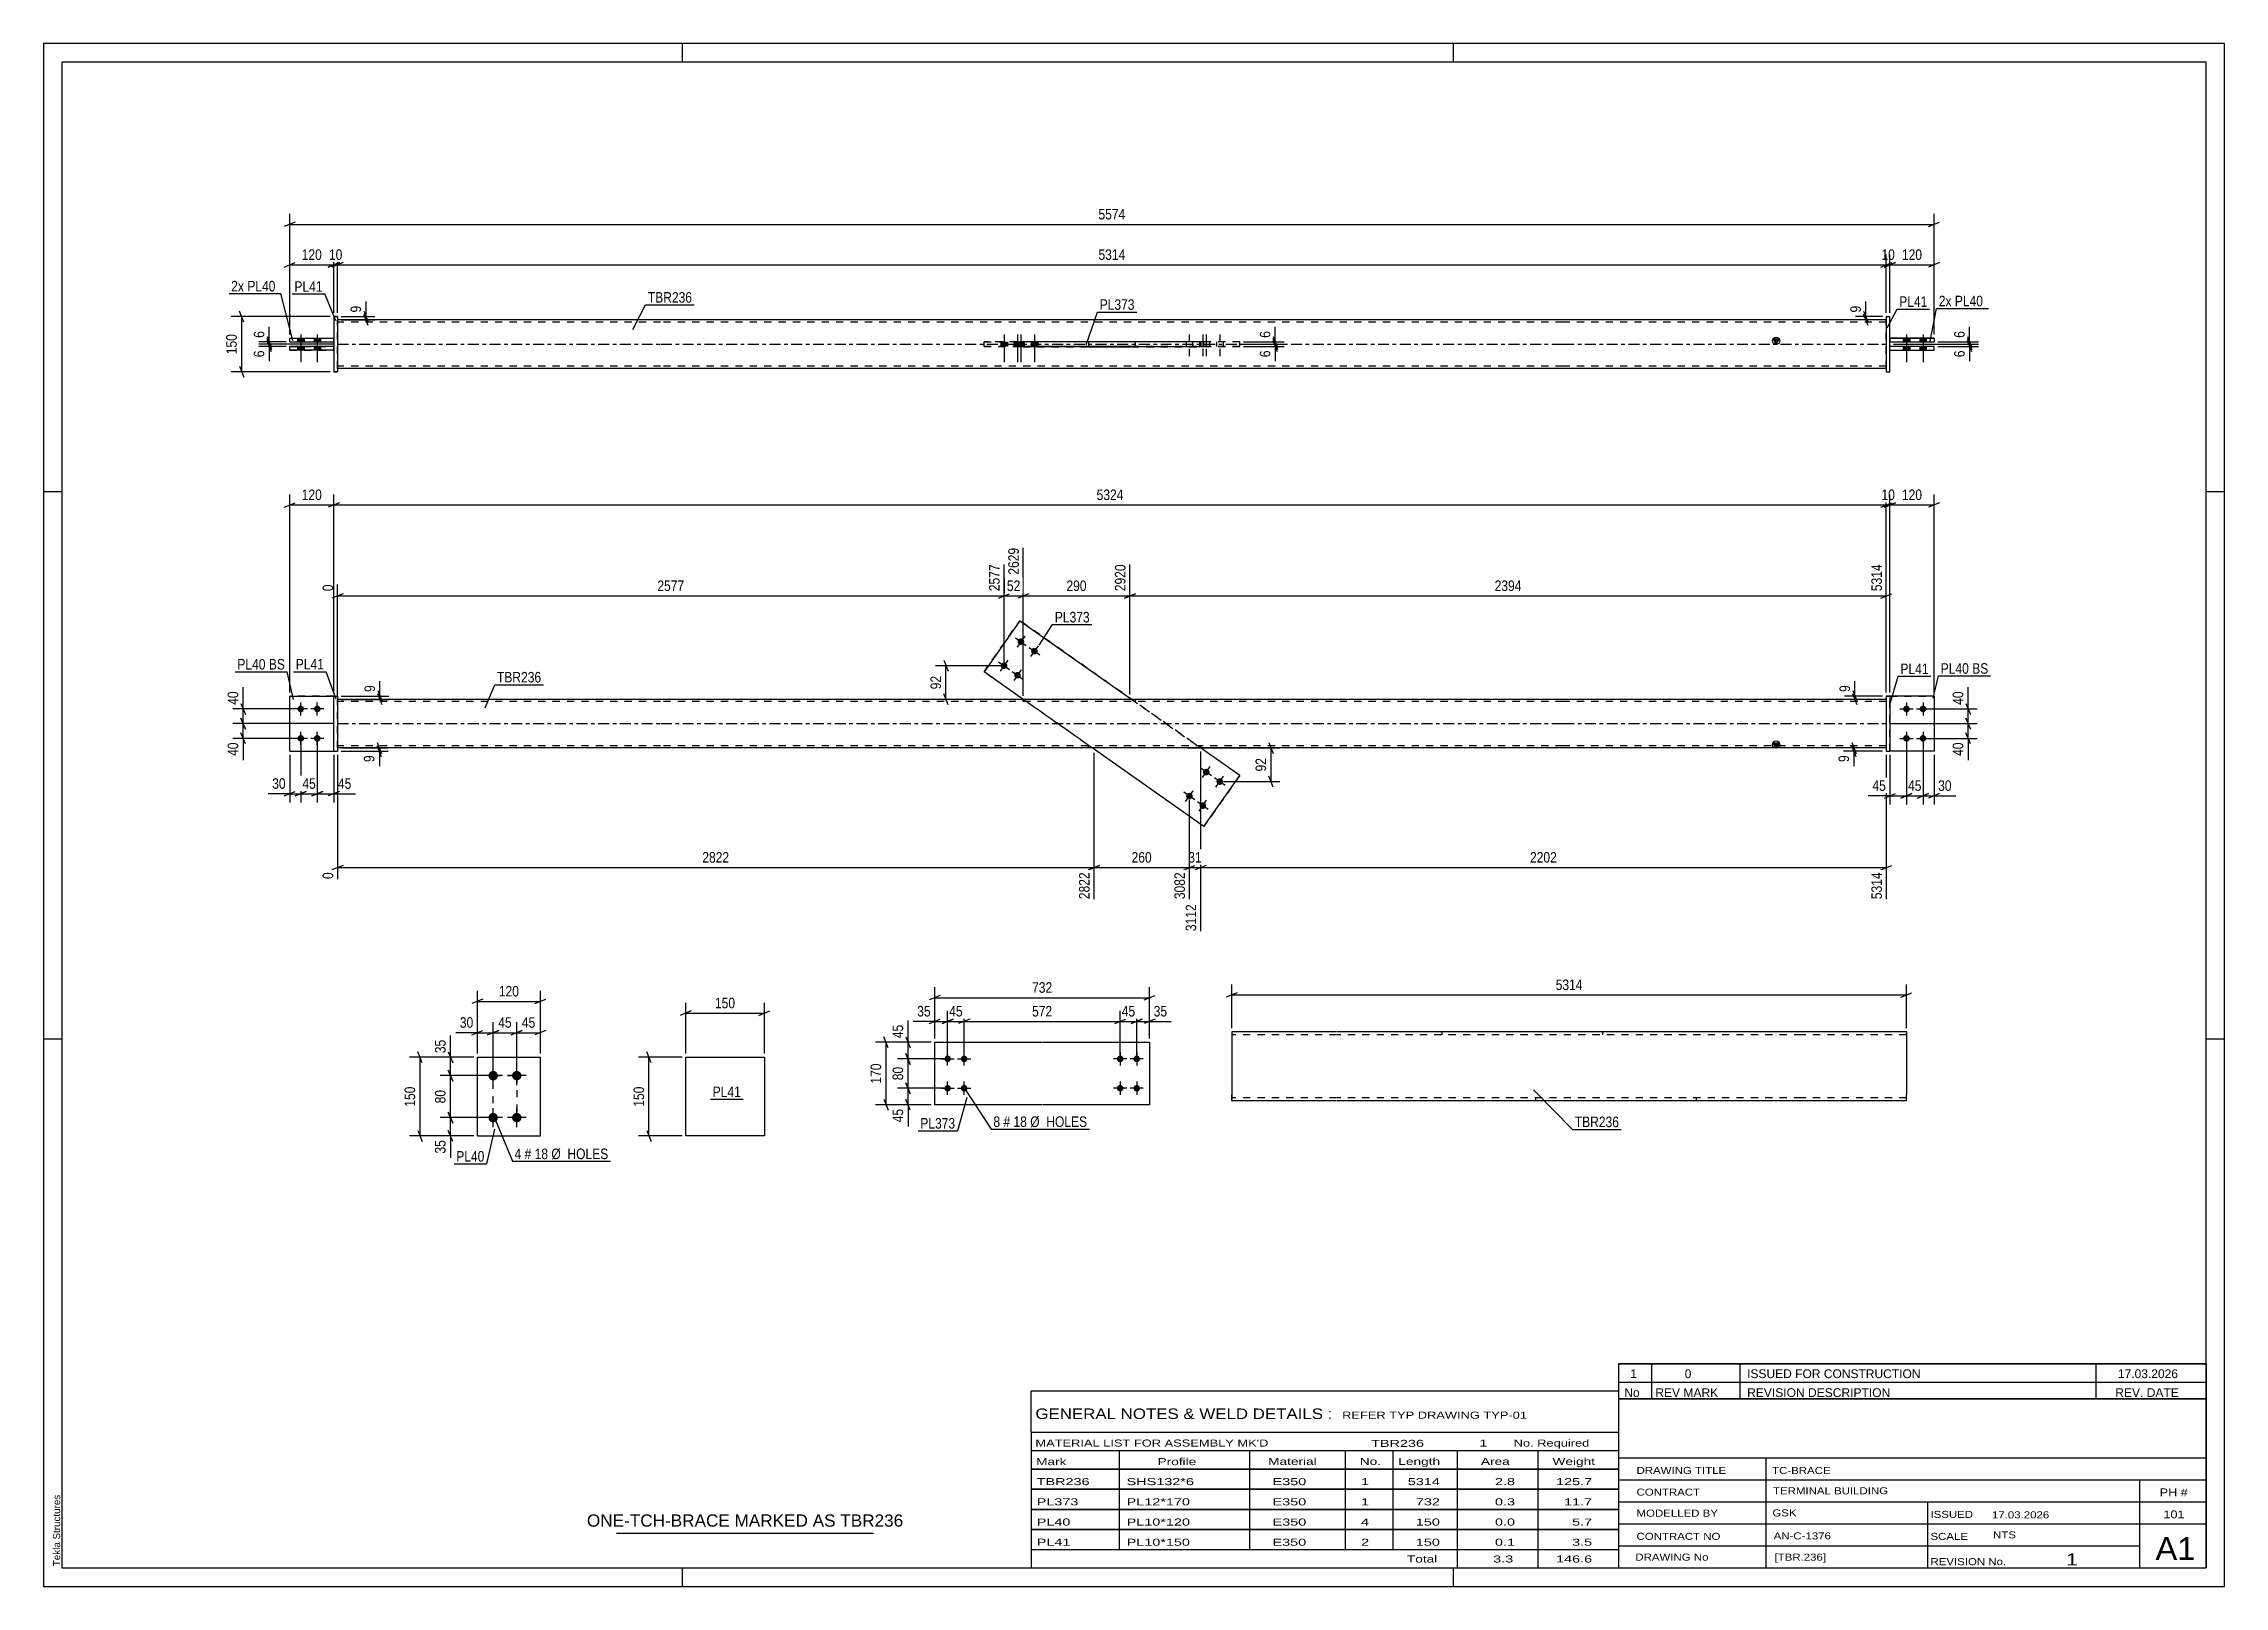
# Paper-space layout 'Layout1' of a CAD drawing. Header units: millimetres. Extents: x 0 to 594, y 0 to 420.
# The model-space entities are those that its viewports show. They can reach past a viewport. Long polylines and large blocks are cut down to what shows.
import ezdxf

# ---------------------------------------------------------------- set-up
doc = ezdxf.new("R2010")
doc.units = ezdxf.units.MM
doc.linetypes.add('DXK_LINE_DOT2', pattern=[3.9198, 1.9599, -1.9599])
doc.linetypes.add('DXK_LINE_DOT3', pattern=[5.9187, 2.979, -0.9799, 0.9799, -0.9799])
doc.layers.add('Viewport layer', color=7, linetype='Continuous', plot=False)
doc.styles.add('Arial', font='ARIAL.TTF', dxfattribs={"height": 0.2})
doc.styles.add('Arial Narrow', font='ARIALN.TTF', dxfattribs={"height": 0.2})

# ---------------------------------------------------------------- blocks, each defined once
blk = doc.blocks.new('Unknown-582685994-1127')
at = {"color": 5, "linetype": 'Continuous'}
for p, q in [((594, 420), (0, 420)), ((0, 420), (0, 0)), ((174, 415), (174, 420)), ((384, 415), (384, 420)), ((594, 0), (594, 420)), ((589, 415), (5, 415)), ((5, 415), (5, 5)), ((589, 5), (589, 415)), ((5, 298), (0, 298)), ((594, 298), (589, 298)), ((5, 149), (0, 149)), ((594, 149), (589, 149)), ((0, 0), (594, 0)), ((5, 5), (589, 5)), ((174, 0), (174, 5)), ((384, 0), (384, 5))]:
    blk.add_line(p, q, dxfattribs=at)
at = {"color": 174, "linetype": 'Continuous', "style": 'Arial'}
blk.add_text('Tekla Structures', height=1.9102, rotation=90, dxfattribs=at).set_placement((4.5, 5.5))
blk = doc.blocks.new('Bolt-582685994-4613 - 4610')
at = {"linetype": 'Continuous'}
for points in [[(246.24, 144.51, -1), (246.24, 142.71, -1)], [(250.74, 144.51, -1), (250.74, 142.71, -1)], [(246.24, 136.51, -1), (246.24, 134.71, -1)], [(250.74, 136.51, -1), (250.74, 134.71, -1)]]:
    blk.add_hatch(color=1, dxfattribs=at).paths.add_polyline_path(points)
at = {"color": 1, "linetype": 'Continuous'}
for p, q in [((244.44, 143.61), (248.04, 143.61)), ((246.24, 141.81), (246.24, 145.41)), ((248.94, 143.61), (252.54, 143.61)), ((250.74, 141.81), (250.74, 145.41)), ((246.24, 133.81), (246.24, 137.41)), ((250.74, 133.81), (250.74, 137.41)), ((244.44, 135.61), (248.04, 135.61)), ((248.94, 135.61), (252.54, 135.61))]:
    blk.add_line(p, q, dxfattribs=at)
blk = doc.blocks.new('Part-582685994-4611 - 4610')
at = {"color": 2, "linetype": 'Continuous'}
for p, q in [((242.74, 148.11), (271.94, 148.11)), ((242.74, 131.11), (242.74, 148.11)), ((272.04, 148.11), (301.24, 148.11)), ((301.24, 148.11), (301.24, 131.11)), ((271.94, 131.11), (242.74, 131.11)), ((301.24, 131.11), (272.04, 131.11))]:
    blk.add_line(p, q, dxfattribs=at)
blk = doc.blocks.new('Bolt-582685994-4612 - 4610')
at = {"linetype": 'Continuous'}
for points in [[(293.24, 142.71, -1), (293.24, 144.51, -1)], [(297.74, 142.71, -1), (297.74, 144.51, -1)], [(293.24, 134.71, -1), (293.24, 136.51, -1)], [(297.74, 134.71, -1), (297.74, 136.51, -1)]]:
    blk.add_hatch(color=1, dxfattribs=at).paths.add_polyline_path(points)
at = {"color": 1, "linetype": 'Continuous'}
for p, q in [((295.04, 143.61), (291.44, 143.61)), ((293.24, 145.41), (293.24, 141.81)), ((299.54, 143.61), (295.94, 143.61)), ((297.74, 145.41), (297.74, 141.81)), ((293.24, 137.41), (293.24, 133.81)), ((297.74, 137.41), (297.74, 133.81)), ((295.04, 135.61), (291.44, 135.61)), ((299.54, 135.61), (295.94, 135.61))]:
    blk.add_line(p, q, dxfattribs=at)
blk = doc.blocks.new('Bolt-582685994-2203 - 2164')
at = {"linetype": 'Continuous'}
for points in [[(122.45, 137.75), (122.18, 137.78), (121.93, 137.86), (121.69, 138), (121.49, 138.18), (121.34, 138.39), (121.23, 138.64), (121.17, 138.9), (121.17, 139.17), (121.23, 139.43), (121.34, 139.68), (121.49, 139.9), (121.69, 140.08), (121.93, 140.21), (122.18, 140.29), (122.45, 140.32), (122.72, 140.29), (122.97, 140.21), (123.21, 140.08), (123.41, 139.9), (123.56, 139.68), (123.67, 139.43), (123.73, 139.17), (123.73, 138.9), (123.67, 138.64), (123.56, 138.39), (123.41, 138.18), (123.21, 138), (122.97, 137.86), (122.72, 137.78)], [(128.88, 137.75), (128.61, 137.78), (128.36, 137.86), (128.12, 138), (127.92, 138.18), (127.77, 138.39), (127.66, 138.64), (127.6, 138.9), (127.6, 139.17), (127.66, 139.43), (127.77, 139.68), (127.92, 139.9), (128.12, 140.08), (128.36, 140.21), (128.61, 140.29), (128.88, 140.32), (129.15, 140.29), (129.4, 140.21), (129.63, 140.08), (129.83, 139.9), (129.99, 139.68), (130.1, 139.43), (130.16, 139.17), (130.16, 138.9), (130.1, 138.64), (129.99, 138.39), (129.83, 138.18), (129.63, 138), (129.4, 137.86), (129.15, 137.78)], [(122.45, 126.32), (122.18, 126.35), (121.93, 126.43), (121.69, 126.57), (121.49, 126.75), (121.34, 126.97), (121.23, 127.21), (121.17, 127.47), (121.17, 127.74), (121.23, 128.01), (121.34, 128.25), (121.49, 128.47), (121.69, 128.65), (121.93, 128.78), (122.18, 128.87), (122.45, 128.89), (122.72, 128.87), (122.97, 128.78), (123.21, 128.65), (123.41, 128.47), (123.56, 128.25), (123.67, 128.01), (123.73, 127.74), (123.73, 127.47), (123.67, 127.21), (123.56, 126.97), (123.41, 126.75), (123.21, 126.57), (122.97, 126.43), (122.72, 126.35)], [(128.88, 126.32), (128.61, 126.35), (128.36, 126.43), (128.12, 126.57), (127.92, 126.75), (127.77, 126.97), (127.66, 127.21), (127.6, 127.47), (127.6, 127.74), (127.66, 128.01), (127.77, 128.25), (127.92, 128.47), (128.12, 128.65), (128.36, 128.78), (128.61, 128.87), (128.88, 128.89), (129.15, 128.87), (129.4, 128.78), (129.63, 128.65), (129.83, 128.47), (129.99, 128.25), (130.1, 128.01), (130.16, 127.74), (130.16, 127.47), (130.1, 127.21), (129.99, 126.97), (129.83, 126.75), (129.63, 126.57), (129.4, 126.43), (129.15, 126.35)]]:
    blk.add_hatch(color=1, dxfattribs=at).paths.add_polyline_path(points)
at = {"color": 1, "linetype": 'Continuous'}
for p, q in [((125.02, 139.04), (119.88, 139.04)), ((122.45, 136.47), (122.45, 141.61)), ((131.45, 139.04), (126.31, 139.04)), ((128.88, 136.47), (128.88, 141.61)), ((125.02, 127.61), (119.88, 127.61)), ((122.45, 125.04), (122.45, 130.18)), ((131.45, 127.61), (126.31, 127.61)), ((128.88, 125.04), (128.88, 130.18))]:
    blk.add_line(p, q, dxfattribs=at)
blk = doc.blocks.new('Part-582685994-2170 - 2164')
at = {"color": 2, "linetype": 'Continuous'}
for p, q in [((118.16, 122.61), (118.16, 144.04)), ((118.16, 144.04), (135.31, 144.04)), ((135.31, 122.61), (135.31, 144.04)), ((118.16, 122.61), (118.16, 122.61)), ((118.16, 122.61), (135.31, 122.61)), ((135.31, 122.61), (135.31, 122.61))]:
    blk.add_line(p, q, dxfattribs=at)
at = {"color": 7, "linetype": 'DXK_LINE_DOT2'}
for p, q in [((118.16, 144.04), (135.31, 144.04)), ((118.16, 122.61), (118.16, 122.61)), ((118.16, 122.61), (135.31, 122.61)), ((135.31, 122.61), (135.31, 122.61))]:
    blk.add_line(p, q, dxfattribs=at)
blk = doc.blocks.new('Part-582685994-1703 - 1672')
at = {"color": 2, "linetype": 'Continuous'}
for p, q in [((67.05, 227.37), (67.05, 242.37)), ((67.05, 242.37), (79.05, 242.37)), ((67.05, 227.37), (67.05, 227.37)), ((67.05, 227.37), (79.05, 227.37))]:
    blk.add_line(p, q, dxfattribs=at)
at = {"color": 7, "linetype": 'DXK_LINE_DOT2'}
for p, q in [((79.05, 242.37), (67.05, 242.37)), ((79.05, 227.37), (79.05, 242.37)), ((67.05, 227.37), (79.05, 227.37)), ((79.05, 227.37), (79.05, 227.37))]:
    blk.add_line(p, q, dxfattribs=at)
blk = doc.blocks.new('Part-582685994-1683 - 1672')
at = {"linetype": 'Continuous'}
blk.add_hatch(color=2, dxfattribs=at).paths.add_polyline_path([(471.91, 228.27), (471.11, 229.67), (472.71, 229.67)])
at = {"color": 2, "linetype": 'Continuous'}
for p, q in [((168.05, 241.47), (80.05, 241.47)), ((413.81, 241.47), (168.15, 241.47)), ((501.91, 241.47), (413.91, 241.47)), ((168.05, 228.27), (80.05, 228.27)), ((413.81, 228.27), (168.15, 228.27)), ((501.91, 228.27), (413.91, 228.27)), ((471.91, 228.27), (471.11, 229.67)), ((471.11, 229.67), (472.71, 229.67)), ((472.71, 229.67), (471.91, 228.27))]:
    blk.add_line(p, q, dxfattribs=at)
at = {"color": 7, "linetype": 'DXK_LINE_DOT2'}
for p, q in [((80.05, 228.27), (80.05, 241.47)), ((168.05, 240.87), (80.05, 240.87)), ((413.81, 240.87), (168.15, 240.87)), ((266.72, 241.47), (266.72, 240.87)), ((297.32, 241.47), (297.32, 240.87)), ((501.91, 240.87), (413.91, 240.87)), ((501.91, 241.47), (501.91, 228.27)), ((168.05, 228.87), (80.05, 228.87)), ((413.81, 228.87), (168.15, 228.87)), ((284.63, 228.27), (284.63, 228.87)), ((315.23, 228.27), (315.23, 228.87)), ((501.91, 228.87), (413.91, 228.87))]:
    blk.add_line(p, q, dxfattribs=at)
at = {"color": 7, "linetype": 'DXK_LINE_DOT3'}
for p, q in [((80.05, 234.87), (168.05, 234.87)), ((168.15, 234.87), (413.81, 234.87)), ((413.91, 234.87), (501.91, 234.87))]:
    blk.add_line(p, q, dxfattribs=at)
at = {"color": 2, "linetype": 'Continuous'}
blk.add_circle((471.91, 229.17), 1, dxfattribs=at)
blk = doc.blocks.new('Part-582685994-1688 - 1672')
at = {"color": 2, "linetype": 'Continuous'}
for p, q in [((514.91, 242.37), (502.91, 242.37)), ((514.91, 242.37), (514.91, 242.37)), ((514.91, 242.37), (514.91, 227.37)), ((514.91, 227.37), (502.91, 227.37))]:
    blk.add_line(p, q, dxfattribs=at)
at = {"color": 7, "linetype": 'DXK_LINE_DOT2'}
for p, q in [((514.91, 242.37), (502.91, 242.37)), ((502.91, 242.37), (502.91, 242.37)), ((502.91, 227.37), (502.91, 242.37)), ((514.91, 242.37), (514.91, 242.37)), ((514.91, 227.37), (502.91, 227.37))]:
    blk.add_line(p, q, dxfattribs=at)
blk = doc.blocks.new('Part-582685994-1693 - 1672')
at = {"color": 7, "linetype": 'DXK_LINE_DOT2'}
for p, q in [((502.91, 242.37), (514.91, 242.37)), ((514.91, 242.37), (502.91, 242.37)), ((502.91, 242.37), (502.91, 242.37)), ((502.91, 227.37), (502.91, 242.37)), ((514.91, 242.37), (514.91, 242.37)), ((514.91, 242.37), (514.91, 227.37)), ((514.91, 227.37), (502.91, 227.37)), ((514.91, 227.37), (502.91, 227.37))]:
    blk.add_line(p, q, dxfattribs=at)
blk = doc.blocks.new('Part-582685994-1698 - 1672')
at = {"color": 2, "linetype": 'Continuous'}
for p, q in [((502.91, 242.37), (501.91, 242.37)), ((501.91, 242.37), (502.91, 242.37)), ((501.91, 242.37), (501.91, 227.37)), ((502.91, 242.37), (502.91, 227.37)), ((501.91, 227.37), (502.91, 227.37))]:
    blk.add_line(p, q, dxfattribs=at)
at = {"color": 7, "linetype": 'DXK_LINE_DOT2'}
for p, q in [((501.91, 242.37), (501.91, 242.37)), ((501.91, 242.37), (501.91, 242.37)), ((502.91, 242.37), (502.91, 242.37)), ((502.91, 242.37), (502.91, 242.37)), ((501.91, 227.37), (502.91, 227.37))]:
    blk.add_line(p, q, dxfattribs=at)
blk = doc.blocks.new('Part-582685994-1708 - 1672')
at = {"color": 7, "linetype": 'DXK_LINE_DOT2'}
for p, q in [((67.05, 227.37), (67.05, 242.37)), ((67.05, 242.37), (79.05, 242.37)), ((79.05, 242.37), (67.05, 242.37)), ((79.05, 227.37), (79.05, 242.37)), ((67.05, 227.37), (67.05, 227.37)), ((67.05, 227.37), (79.05, 227.37)), ((67.05, 227.37), (79.05, 227.37)), ((79.05, 227.37), (79.05, 227.37))]:
    blk.add_line(p, q, dxfattribs=at)
blk = doc.blocks.new('Part-582685994-1713 - 1672')
at = {"color": 2, "linetype": 'Continuous'}
for p, q in [((79.05, 242.37), (80.05, 242.37)), ((79.05, 227.37), (79.05, 242.37)), ((80.05, 242.37), (80.05, 242.37)), ((80.05, 242.37), (80.05, 227.37)), ((79.05, 227.37), (80.05, 227.37))]:
    blk.add_line(p, q, dxfattribs=at)
at = {"color": 7, "linetype": 'DXK_LINE_DOT2'}
for p, q in [((79.05, 242.37), (80.05, 242.37)), ((79.05, 227.37), (80.05, 227.37))]:
    blk.add_line(p, q, dxfattribs=at)
blk = doc.blocks.new('Part-582685994-1718 - 1672')
at = {"color": 2, "linetype": 'Continuous'}
for p, q in [((265.93, 262.89), (256.15, 248.98)), ((265.93, 262.89), (265.93, 262.89)), ((265.93, 262.89), (296.37, 241.47)), ((266.82, 241.47), (256.15, 248.98)), ((256.15, 248.98), (256.15, 248.98)), ((316.03, 206.86), (285.59, 228.27)), ((325.81, 220.76), (315.13, 228.27)), ((316.03, 206.86), (325.81, 220.76)), ((325.81, 220.76), (325.81, 220.76)), ((316.03, 206.86), (316.03, 206.86))]:
    blk.add_line(p, q, dxfattribs=at)
at = {"color": 7, "linetype": 'DXK_LINE_DOT2'}
for p, q in [((256.15, 248.98), (265.93, 262.89)), ((325.81, 220.76), (265.93, 262.89)), ((316.03, 206.86), (256.15, 248.98)), ((285.59, 228.27), (266.82, 241.47)), ((296.37, 241.47), (315.13, 228.27)), ((325.81, 220.76), (316.03, 206.86))]:
    blk.add_line(p, q, dxfattribs=at)
blk = doc.blocks.new('Bolt-582685994-1719 - 1672')
at = {"linetype": 'Continuous'}
for points in [[(507.41, 239.77), (507.6, 239.75), (507.78, 239.69), (507.94, 239.6), (508.08, 239.47), (508.19, 239.32), (508.27, 239.15), (508.3, 238.97), (508.3, 238.78), (508.27, 238.59), (508.19, 238.42), (508.08, 238.27), (507.94, 238.14), (507.78, 238.05), (507.6, 237.99), (507.41, 237.97), (507.22, 237.99), (507.04, 238.05), (506.88, 238.14), (506.74, 238.27), (506.63, 238.42), (506.55, 238.59), (506.51, 238.78), (506.51, 238.97), (506.55, 239.15), (506.63, 239.32), (506.74, 239.47), (506.88, 239.6), (507.04, 239.69), (507.22, 239.75)], [(511.91, 239.77), (512.1, 239.75), (512.28, 239.69), (512.44, 239.6), (512.58, 239.47), (512.69, 239.32), (512.77, 239.15), (512.8, 238.97), (512.8, 238.78), (512.77, 238.59), (512.69, 238.42), (512.58, 238.27), (512.44, 238.14), (512.28, 238.05), (512.1, 237.99), (511.91, 237.97), (511.72, 237.99), (511.54, 238.05), (511.38, 238.14), (511.24, 238.27), (511.13, 238.42), (511.05, 238.59), (511.01, 238.78), (511.01, 238.97), (511.05, 239.15), (511.13, 239.32), (511.24, 239.47), (511.38, 239.6), (511.54, 239.69), (511.72, 239.75)], [(507.41, 231.77), (507.6, 231.75), (507.78, 231.69), (507.94, 231.6), (508.08, 231.47), (508.19, 231.32), (508.27, 231.15), (508.3, 230.97), (508.3, 230.78), (508.27, 230.59), (508.19, 230.42), (508.08, 230.27), (507.94, 230.14), (507.78, 230.05), (507.6, 229.99), (507.41, 229.97), (507.22, 229.99), (507.04, 230.05), (506.88, 230.14), (506.74, 230.27), (506.63, 230.42), (506.55, 230.59), (506.51, 230.78), (506.51, 230.97), (506.55, 231.15), (506.63, 231.32), (506.74, 231.47), (506.88, 231.6), (507.04, 231.69), (507.22, 231.75)], [(511.91, 231.77), (512.1, 231.75), (512.28, 231.69), (512.44, 231.6), (512.58, 231.47), (512.69, 231.32), (512.77, 231.15), (512.8, 230.97), (512.8, 230.78), (512.77, 230.59), (512.69, 230.42), (512.58, 230.27), (512.44, 230.14), (512.28, 230.05), (512.1, 229.99), (511.91, 229.97), (511.72, 229.99), (511.54, 230.05), (511.38, 230.14), (511.24, 230.27), (511.13, 230.42), (511.05, 230.59), (511.01, 230.78), (511.01, 230.97), (511.05, 231.15), (511.13, 231.32), (511.24, 231.47), (511.38, 231.6), (511.54, 231.69), (511.72, 231.75)]]:
    blk.add_hatch(color=1, dxfattribs=at).paths.add_polyline_path(points)
at = {"color": 1, "linetype": 'Continuous'}
for p, q in [((505.61, 238.87), (509.21, 238.87)), ((507.41, 240.67), (507.41, 237.07)), ((510.11, 238.87), (513.71, 238.87)), ((511.91, 240.67), (511.91, 237.07)), ((507.41, 232.67), (507.41, 229.07)), ((511.91, 232.67), (511.91, 229.07)), ((505.61, 230.87), (509.21, 230.87)), ((510.11, 230.87), (513.71, 230.87))]:
    blk.add_line(p, q, dxfattribs=at)
blk = doc.blocks.new('Bolt-582685994-1720 - 1672')
at = {"linetype": 'Continuous'}
for points in [[(70.05, 239.77), (70.23, 239.75), (70.41, 239.69), (70.57, 239.6), (70.71, 239.47), (70.82, 239.32), (70.9, 239.15), (70.94, 238.97), (70.94, 238.78), (70.9, 238.59), (70.82, 238.42), (70.71, 238.27), (70.57, 238.14), (70.41, 238.05), (70.23, 237.99), (70.05, 237.97), (69.86, 237.99), (69.68, 238.05), (69.52, 238.14), (69.38, 238.27), (69.27, 238.42), (69.19, 238.59), (69.15, 238.78), (69.15, 238.97), (69.19, 239.15), (69.27, 239.32), (69.38, 239.47), (69.52, 239.6), (69.68, 239.69), (69.86, 239.75)], [(74.55, 239.77), (74.73, 239.75), (74.91, 239.69), (75.07, 239.6), (75.21, 239.47), (75.32, 239.32), (75.4, 239.15), (75.44, 238.97), (75.44, 238.78), (75.4, 238.59), (75.32, 238.42), (75.21, 238.27), (75.07, 238.14), (74.91, 238.05), (74.73, 237.99), (74.55, 237.97), (74.36, 237.99), (74.18, 238.05), (74.02, 238.14), (73.88, 238.27), (73.77, 238.42), (73.69, 238.59), (73.65, 238.78), (73.65, 238.97), (73.69, 239.15), (73.77, 239.32), (73.88, 239.47), (74.02, 239.6), (74.18, 239.69), (74.36, 239.75)], [(70.05, 231.77), (70.23, 231.75), (70.41, 231.69), (70.57, 231.6), (70.71, 231.47), (70.82, 231.32), (70.9, 231.15), (70.94, 230.97), (70.94, 230.78), (70.9, 230.59), (70.82, 230.42), (70.71, 230.27), (70.57, 230.14), (70.41, 230.05), (70.23, 229.99), (70.05, 229.97), (69.86, 229.99), (69.68, 230.05), (69.52, 230.14), (69.38, 230.27), (69.27, 230.42), (69.19, 230.59), (69.15, 230.78), (69.15, 230.97), (69.19, 231.15), (69.27, 231.32), (69.38, 231.47), (69.52, 231.6), (69.68, 231.69), (69.86, 231.75)], [(74.55, 231.77), (74.73, 231.75), (74.91, 231.69), (75.07, 231.6), (75.21, 231.47), (75.32, 231.32), (75.4, 231.15), (75.44, 230.97), (75.44, 230.78), (75.4, 230.59), (75.32, 230.42), (75.21, 230.27), (75.07, 230.14), (74.91, 230.05), (74.73, 229.99), (74.55, 229.97), (74.36, 229.99), (74.18, 230.05), (74.02, 230.14), (73.88, 230.27), (73.77, 230.42), (73.69, 230.59), (73.65, 230.78), (73.65, 230.97), (73.69, 231.15), (73.77, 231.32), (73.88, 231.47), (74.02, 231.6), (74.18, 231.69), (74.36, 231.75)]]:
    blk.add_hatch(color=1, dxfattribs=at).paths.add_polyline_path(points)
at = {"color": 1, "linetype": 'Continuous'}
for p, q in [((71.85, 238.87), (68.25, 238.87)), ((70.05, 237.07), (70.05, 240.67)), ((76.35, 238.87), (72.75, 238.87)), ((74.55, 237.07), (74.55, 240.67)), ((70.05, 229.07), (70.05, 232.67)), ((74.55, 229.07), (74.55, 232.67)), ((71.85, 230.87), (68.25, 230.87)), ((76.35, 230.87), (72.75, 230.87))]:
    blk.add_line(p, q, dxfattribs=at)
blk = doc.blocks.new('Bolt-582685994-1721 - 1672')
at = {"linetype": 'Continuous'}
for points in [[(266.2, 258.09), (266.39, 258.07), (266.57, 258.01), (266.73, 257.92), (266.87, 257.79), (266.98, 257.64), (267.06, 257.47), (267.1, 257.29), (267.1, 257.1), (267.06, 256.91), (266.98, 256.74), (266.87, 256.59), (266.73, 256.46), (266.57, 256.37), (266.39, 256.31), (266.2, 256.29), (266.01, 256.31), (265.83, 256.37), (265.67, 256.46), (265.53, 256.59), (265.42, 256.74), (265.34, 256.91), (265.31, 257.1), (265.31, 257.29), (265.34, 257.47), (265.42, 257.64), (265.53, 257.79), (265.67, 257.92), (265.83, 258.01), (266.01, 258.07)], [(269.88, 255.5), (270.07, 255.48), (270.25, 255.43), (270.41, 255.33), (270.55, 255.21), (270.66, 255.05), (270.74, 254.88), (270.78, 254.7), (270.78, 254.51), (270.74, 254.33), (270.66, 254.15), (270.55, 254), (270.41, 253.88), (270.25, 253.78), (270.07, 253.72), (269.88, 253.7), (269.69, 253.72), (269.51, 253.78), (269.35, 253.88), (269.21, 254), (269.1, 254.15), (269.02, 254.33), (268.99, 254.51), (268.99, 254.7), (269.02, 254.88), (269.1, 255.05), (269.21, 255.21), (269.35, 255.33), (269.51, 255.43), (269.69, 255.48)], [(261.6, 251.55), (261.78, 251.53), (261.96, 251.47), (262.13, 251.38), (262.27, 251.25), (262.38, 251.1), (262.45, 250.93), (262.49, 250.74), (262.49, 250.56), (262.45, 250.37), (262.38, 250.2), (262.27, 250.05), (262.13, 249.92), (261.96, 249.83), (261.78, 249.77), (261.6, 249.75), (261.41, 249.77), (261.23, 249.83), (261.07, 249.92), (260.93, 250.05), (260.82, 250.2), (260.74, 250.37), (260.7, 250.56), (260.7, 250.74), (260.74, 250.93), (260.82, 251.1), (260.93, 251.25), (261.07, 251.38), (261.23, 251.47), (261.41, 251.53)], [(265.28, 248.96), (265.46, 248.94), (265.64, 248.88), (265.81, 248.79), (265.95, 248.66), (266.06, 248.51), (266.13, 248.34), (266.17, 248.15), (266.17, 247.97), (266.13, 247.78), (266.06, 247.61), (265.95, 247.46), (265.81, 247.33), (265.64, 247.24), (265.46, 247.18), (265.28, 247.16), (265.09, 247.18), (264.91, 247.24), (264.75, 247.33), (264.61, 247.46), (264.5, 247.61), (264.42, 247.78), (264.38, 247.97), (264.38, 248.15), (264.42, 248.34), (264.5, 248.51), (264.61, 248.66), (264.75, 248.79), (264.91, 248.88), (265.09, 248.94)]]:
    blk.add_hatch(color=1, dxfattribs=at).paths.add_polyline_path(points)
at = {"color": 1, "linetype": 'Continuous'}
for p, q in [((264.73, 258.23), (267.67, 256.16)), ((267.24, 258.66), (265.16, 255.72)), ((268.41, 255.64), (271.35, 253.57)), ((270.92, 256.08), (268.85, 253.13)), ((260.13, 251.69), (263.07, 249.61)), ((262.63, 252.12), (260.56, 249.18)), ((266.31, 249.53), (264.24, 246.59)), ((263.81, 249.1), (266.75, 247.02))]:
    blk.add_line(p, q, dxfattribs=at)
blk = doc.blocks.new('Bolt-582685994-1722 - 1672')
at = {"linetype": 'Continuous'}
for points in [[(316.68, 222.58), (316.86, 222.56), (317.04, 222.51), (317.21, 222.41), (317.35, 222.29), (317.46, 222.13), (317.53, 221.96), (317.57, 221.78), (317.57, 221.59), (317.53, 221.4), (317.46, 221.23), (317.35, 221.08), (317.21, 220.95), (317.04, 220.86), (316.86, 220.8), (316.68, 220.78), (316.49, 220.8), (316.31, 220.86), (316.15, 220.95), (316.01, 221.08), (315.9, 221.23), (315.82, 221.4), (315.78, 221.59), (315.78, 221.78), (315.82, 221.96), (315.9, 222.13), (316.01, 222.29), (316.15, 222.41), (316.31, 222.51), (316.49, 222.56)], [(320.36, 219.99), (320.54, 219.97), (320.72, 219.92), (320.89, 219.82), (321.03, 219.7), (321.14, 219.54), (321.21, 219.37), (321.25, 219.19), (321.25, 219), (321.21, 218.82), (321.14, 218.64), (321.03, 218.49), (320.89, 218.37), (320.72, 218.27), (320.54, 218.21), (320.36, 218.19), (320.17, 218.21), (319.99, 218.27), (319.83, 218.37), (319.69, 218.49), (319.58, 218.64), (319.5, 218.82), (319.46, 219), (319.46, 219.19), (319.5, 219.37), (319.58, 219.54), (319.69, 219.7), (319.83, 219.82), (319.99, 219.92), (320.17, 219.97)], [(312.07, 216.04), (312.26, 216.02), (312.44, 215.96), (312.6, 215.87), (312.74, 215.74), (312.85, 215.59), (312.93, 215.42), (312.97, 215.23), (312.97, 215.05), (312.93, 214.86), (312.85, 214.69), (312.74, 214.54), (312.6, 214.41), (312.44, 214.32), (312.26, 214.26), (312.07, 214.24), (311.89, 214.26), (311.71, 214.32), (311.54, 214.41), (311.41, 214.54), (311.29, 214.69), (311.22, 214.86), (311.18, 215.05), (311.18, 215.23), (311.22, 215.42), (311.29, 215.59), (311.41, 215.74), (311.54, 215.87), (311.71, 215.96), (311.89, 216.02)], [(315.75, 213.45), (315.94, 213.43), (316.12, 213.37), (316.28, 213.28), (316.42, 213.15), (316.53, 213), (316.61, 212.83), (316.65, 212.64), (316.65, 212.46), (316.61, 212.27), (316.53, 212.1), (316.42, 211.95), (316.28, 211.82), (316.12, 211.73), (315.94, 211.67), (315.75, 211.65), (315.57, 211.67), (315.39, 211.73), (315.23, 211.82), (315.09, 211.95), (314.98, 212.1), (314.9, 212.27), (314.86, 212.46), (314.86, 212.64), (314.9, 212.83), (314.98, 213), (315.09, 213.15), (315.23, 213.28), (315.39, 213.37), (315.57, 213.43)]]:
    blk.add_hatch(color=1, dxfattribs=at).paths.add_polyline_path(points)
at = {"color": 1, "linetype": 'Continuous'}
for p, q in [((318.15, 220.65), (315.2, 222.72)), ((315.64, 220.21), (317.71, 223.16)), ((321.83, 218.06), (318.89, 220.13)), ((319.32, 217.62), (321.39, 220.57)), ((313.55, 214.1), (310.6, 216.18)), ((311.04, 213.67), (313.11, 216.61)), ((314.72, 211.08), (316.79, 214.02)), ((317.23, 211.52), (314.28, 213.59))]:
    blk.add_line(p, q, dxfattribs=at)
blk = doc.blocks.new('Bolt-582685994-1367 - 1364')
at = {"linetype": 'Continuous'}
for points in [[(508.31, 339.79), (506.51, 339.79), (506.51, 338.79), (508.31, 338.79)], [(508.31, 339.79), (506.51, 339.79), (506.51, 338.79), (508.31, 338.79)], [(512.81, 339.79), (511.01, 339.79), (511.01, 338.79), (512.81, 338.79)], [(512.81, 339.79), (511.01, 339.79), (511.01, 338.79), (512.81, 338.79)], [(508.31, 337.59), (506.51, 337.59), (506.51, 336.59), (508.31, 336.59)], [(508.31, 337.59), (506.51, 337.59), (506.51, 336.59), (508.31, 336.59)], [(512.81, 337.59), (511.01, 337.59), (511.01, 336.59), (512.81, 336.59)], [(512.81, 337.59), (511.01, 337.59), (511.01, 336.59), (512.81, 336.59)]]:
    blk.add_hatch(color=1, dxfattribs=at).paths.add_polyline_path(points)
at = {"color": 1, "linetype": 'Continuous'}
for p, q in [((506.51, 339.79), (506.51, 338.79)), ((506.51, 339.79), (506.51, 338.79)), ((507.41, 340.79), (507.41, 333.29)), ((507.41, 340.79), (507.41, 333.29)), ((508.31, 339.79), (508.31, 338.79)), ((508.31, 339.79), (508.31, 338.79)), ((511.01, 339.79), (511.01, 338.79)), ((511.01, 339.79), (511.01, 338.79)), ((511.91, 340.79), (511.91, 333.29)), ((511.91, 340.79), (511.91, 333.29)), ((512.81, 339.79), (512.81, 338.79)), ((512.81, 339.79), (512.81, 338.79)), ((506.51, 337.59), (506.51, 336.59)), ((506.51, 337.59), (506.51, 336.59)), ((508.31, 337.59), (508.31, 336.59)), ((508.31, 337.59), (508.31, 336.59)), ((511.01, 337.59), (511.01, 336.59)), ((511.01, 337.59), (511.01, 336.59)), ((512.81, 337.59), (512.81, 336.59)), ((512.81, 337.59), (512.81, 336.59))]:
    blk.add_line(p, q, dxfattribs=at)
blk = doc.blocks.new('Bolt-582685994-1368 - 1364')
at = {"linetype": 'Continuous'}
for points in [[(69.15, 338.79), (70.95, 338.79), (70.95, 339.79), (69.15, 339.79)], [(69.15, 338.79), (70.95, 338.79), (70.95, 339.79), (69.15, 339.79)], [(73.65, 338.79), (75.45, 338.79), (75.45, 339.79), (73.65, 339.79)], [(73.65, 338.79), (75.45, 338.79), (75.45, 339.79), (73.65, 339.79)], [(69.15, 336.59), (70.95, 336.59), (70.95, 337.59), (69.15, 337.59)], [(69.15, 336.59), (70.95, 336.59), (70.95, 337.59), (69.15, 337.59)], [(73.65, 336.59), (75.45, 336.59), (75.45, 337.59), (73.65, 337.59)], [(73.65, 336.59), (75.45, 336.59), (75.45, 337.59), (73.65, 337.59)]]:
    blk.add_hatch(color=1, dxfattribs=at).paths.add_polyline_path(points)
at = {"color": 1, "linetype": 'Continuous'}
for p, q in [((69.15, 339.79), (69.15, 338.79)), ((69.15, 339.79), (69.15, 338.79)), ((70.05, 340.79), (70.05, 333.29)), ((70.05, 340.79), (70.05, 333.29)), ((70.95, 339.79), (70.95, 338.79)), ((70.95, 339.79), (70.95, 338.79)), ((73.65, 339.79), (73.65, 338.79)), ((73.65, 339.79), (73.65, 338.79)), ((74.55, 340.79), (74.55, 333.29)), ((74.55, 340.79), (74.55, 333.29)), ((75.45, 339.79), (75.45, 338.79)), ((75.45, 339.79), (75.45, 338.79)), ((69.15, 337.59), (69.15, 336.59)), ((69.15, 337.59), (69.15, 336.59)), ((70.95, 337.59), (70.95, 336.59)), ((70.95, 337.59), (70.95, 336.59)), ((73.65, 337.59), (73.65, 336.59)), ((73.65, 337.59), (73.65, 336.59)), ((75.45, 337.59), (75.45, 336.59)), ((75.45, 337.59), (75.45, 336.59))]:
    blk.add_line(p, q, dxfattribs=at)
blk = doc.blocks.new('Part-582685994-1402 - 1364')
at = {"linetype": 'Continuous'}
blk.add_hatch(color=2, dxfattribs=at).paths.add_polyline_path([(471.91, 338.19), (471.11, 339.59), (472.71, 339.59)])
at = {"color": 2, "linetype": 'Continuous'}
for p, q in [((168.05, 344.79), (80.05, 344.79)), ((413.81, 344.79), (168.15, 344.79)), ((501.91, 344.79), (413.91, 344.79)), ((266.72, 338.89), (297.32, 338.89)), ((266.72, 338.78), (266.72, 338.89)), ((284.63, 338.89), (284.63, 338.79)), ((297.32, 338.89), (297.32, 337.49)), ((471.91, 338.19), (471.11, 339.59)), ((471.11, 339.59), (472.71, 339.59)), ((472.71, 339.59), (471.91, 338.19)), ((266.72, 337.58), (266.72, 337.49)), ((266.72, 337.49), (266.72, 337.49)), ((297.32, 337.49), (266.72, 337.49)), ((284.63, 337.49), (284.63, 337.59)), ((168.05, 331.59), (80.05, 331.59)), ((413.81, 331.59), (168.15, 331.59)), ((501.91, 331.59), (413.91, 331.59))]:
    blk.add_line(p, q, dxfattribs=at)
at = {"color": 7, "linetype": 'DXK_LINE_DOT2'}
for p, q in [((80.05, 331.59), (80.05, 344.79)), ((501.91, 331.59), (501.91, 344.79)), ((168.05, 344.19), (80.05, 344.19)), ((413.81, 344.19), (168.15, 344.19)), ((266.72, 338.89), (297.32, 338.89)), ((266.72, 337.49), (266.72, 338.78)), ((284.63, 338.89), (284.63, 338.89)), ((284.63, 338.89), (284.63, 338.89)), ((284.63, 338.89), (315.23, 338.89)), ((284.63, 338.89), (315.23, 338.89)), ((284.63, 338.79), (284.63, 337.49)), ((315.23, 338.89), (315.23, 337.49)), ((501.91, 344.19), (413.91, 344.19)), ((266.72, 337.49), (297.32, 337.49)), ((315.23, 337.49), (284.63, 337.49)), ((284.63, 337.49), (284.63, 337.49)), ((284.63, 337.49), (315.23, 337.49)), ((168.05, 332.19), (80.05, 332.19)), ((413.81, 332.19), (168.15, 332.19)), ((501.91, 332.19), (413.91, 332.19))]:
    blk.add_line(p, q, dxfattribs=at)
at = {"color": 7, "linetype": 'DXK_LINE_DOT3'}
for p, q in [((80.05, 338.19), (168.05, 338.19)), ((168.15, 338.19), (413.81, 338.19)), ((413.91, 338.19), (501.91, 338.19))]:
    blk.add_line(p, q, dxfattribs=at)
at = {"color": 2, "linetype": 'Continuous'}
blk.add_circle((471.91, 339.09), 1, dxfattribs=at)
blk = doc.blocks.new('Bolt-582685994-1370 - 1364')
at = {"color": 1, "linetype": 'DXK_LINE_DOT2'}
for p, q in [((311.17, 338.79), (311.17, 337.59)), ((312.07, 340.79), (312.07, 333.29)), ((312.97, 338.79), (312.97, 337.59)), ((314.85, 338.79), (314.85, 337.59)), ((315.75, 340.79), (315.75, 333.29)), ((315.78, 338.79), (315.78, 337.59)), ((316.65, 338.79), (316.65, 337.59)), ((316.68, 340.79), (316.68, 333.29)), ((317.58, 338.79), (317.58, 337.59)), ((319.46, 338.79), (319.46, 337.59)), ((320.36, 340.79), (320.36, 333.29)), ((321.26, 338.79), (321.26, 337.59))]:
    blk.add_line(p, q, dxfattribs=at)
blk = doc.blocks.new('Bolt-582685994-1371 - 1364')
at = {"linetype": 'Continuous'}
for points in [[(262.5, 338.78), (260.7, 338.78), (260.7, 337.58), (262.5, 337.58)], [(266.18, 338.78), (264.38, 338.78), (264.38, 337.58), (266.18, 337.58)], [(267.1, 338.78), (265.3, 338.78), (265.3, 337.58), (267.1, 337.58)], [(270.78, 338.78), (268.98, 338.78), (268.98, 337.58), (270.78, 337.58)]]:
    blk.add_hatch(color=1, dxfattribs=at).paths.add_polyline_path(points)
at = {"color": 1, "linetype": 'Continuous'}
for p, q in [((260.7, 338.78), (260.7, 337.58)), ((261.6, 340.79), (261.6, 333.29)), ((262.5, 338.78), (262.5, 337.58)), ((264.38, 338.78), (264.38, 337.58)), ((265.28, 340.79), (265.28, 333.29)), ((265.3, 338.78), (265.3, 337.58)), ((266.18, 338.78), (266.18, 337.58)), ((266.2, 340.78), (266.2, 333.28)), ((267.1, 338.78), (267.1, 337.58)), ((268.98, 338.78), (268.98, 337.58)), ((269.88, 340.78), (269.88, 333.28)), ((270.78, 338.78), (270.78, 337.58))]:
    blk.add_line(p, q, dxfattribs=at)
blk = doc.blocks.new('Part-582685994-1417 - 1364')
at = {"color": 2, "linetype": 'Continuous'}
for p, q in [((514.91, 337.59), (502.91, 337.59)), ((514.91, 337.58), (502.91, 337.58)), ((502.91, 336.58), (502.91, 337.58)), ((502.91, 336.58), (514.91, 336.58)), ((514.91, 336.58), (514.91, 337.58))]:
    blk.add_line(p, q, dxfattribs=at)
at = {"color": 7, "linetype": 'DXK_LINE_DOT2'}
for p, q in [((502.91, 337.59), (502.91, 337.58)), ((502.91, 337.58), (502.91, 337.59)), ((502.91, 336.59), (514.91, 336.59)), ((514.91, 337.58), (514.91, 337.59)), ((514.91, 337.59), (514.91, 337.58))]:
    blk.add_line(p, q, dxfattribs=at)
blk = doc.blocks.new('Part-582685994-1422 - 1364')
at = {"color": 2, "linetype": 'Continuous'}
for p, q in [((514.91, 339.79), (502.91, 339.79)), ((502.91, 339.78), (514.91, 339.78)), ((502.91, 339.78), (502.91, 338.78)), ((502.91, 338.78), (514.91, 338.78)), ((514.91, 339.78), (514.91, 338.78))]:
    blk.add_line(p, q, dxfattribs=at)
at = {"color": 7, "linetype": 'DXK_LINE_DOT2'}
for p, q in [((502.91, 339.79), (502.91, 339.78)), ((502.91, 339.79), (502.91, 339.78)), ((502.91, 338.79), (514.91, 338.79)), ((514.91, 339.78), (514.91, 339.79)), ((514.91, 339.79), (514.91, 339.78))]:
    blk.add_line(p, q, dxfattribs=at)
blk = doc.blocks.new('Part-582685994-1437 - 1364')
at = {"color": 2, "linetype": 'Continuous'}
for p, q in [((501.91, 345.69), (502.91, 345.69)), ((501.91, 345.68), (501.91, 330.68)), ((501.91, 345.68), (502.91, 345.68)), ((502.91, 330.68), (502.91, 345.68)), ((501.91, 330.68), (502.91, 330.68))]:
    blk.add_line(p, q, dxfattribs=at)
at = {"color": 7, "linetype": 'DXK_LINE_DOT2'}
for p, q in [((501.91, 345.69), (501.91, 345.68)), ((501.91, 345.69), (501.91, 345.68)), ((502.91, 345.68), (502.91, 345.69)), ((501.91, 330.69), (502.91, 330.69)), ((502.91, 330.69), (502.91, 330.68))]:
    blk.add_line(p, q, dxfattribs=at)
blk = doc.blocks.new('Part-582685994-1442 - 1364')
at = {"color": 2, "linetype": 'Continuous'}
for p, q in [((67.05, 336.59), (67.05, 337.59)), ((79.05, 337.59), (67.05, 337.59)), ((67.05, 336.59), (67.05, 336.59)), ((79.05, 336.59), (67.05, 336.59)), ((79.05, 336.59), (79.05, 337.59)), ((79.05, 336.59), (79.05, 336.59))]:
    blk.add_line(p, q, dxfattribs=at)
at = {"color": 7, "linetype": 'DXK_LINE_DOT2'}
for p, q in [((67.05, 337.59), (79.05, 337.59)), ((67.05, 336.59), (79.05, 336.59))]:
    blk.add_line(p, q, dxfattribs=at)
blk = doc.blocks.new('Part-582685994-1447 - 1364')
at = {"color": 2, "linetype": 'Continuous'}
for p, q in [((67.05, 338.79), (67.05, 339.79)), ((67.05, 339.79), (79.05, 339.79)), ((67.05, 338.79), (67.05, 338.79)), ((67.05, 338.79), (79.05, 338.79)), ((79.05, 338.79), (79.05, 339.79)), ((79.05, 338.79), (79.05, 338.79))]:
    blk.add_line(p, q, dxfattribs=at)
at = {"color": 7, "linetype": 'DXK_LINE_DOT2'}
for p, q in [((67.05, 339.79), (67.05, 339.79)), ((67.05, 339.79), (79.05, 339.79)), ((67.05, 338.79), (79.05, 338.79)), ((79.05, 339.79), (79.05, 339.79))]:
    blk.add_line(p, q, dxfattribs=at)
blk = doc.blocks.new('Part-582685994-1452 - 1364')
at = {"color": 2, "linetype": 'Continuous'}
for p, q in [((79.05, 345.69), (80.05, 345.69)), ((79.05, 345.69), (79.05, 330.69)), ((80.05, 345.69), (80.05, 345.69)), ((80.05, 345.69), (80.05, 330.69)), ((80.05, 330.69), (79.05, 330.69)), ((79.05, 330.69), (79.05, 330.69))]:
    blk.add_line(p, q, dxfattribs=at)
at = {"color": 7, "linetype": 'DXK_LINE_DOT2'}
for p, q in [((80.05, 345.69), (79.05, 345.69)), ((80.05, 345.69), (80.05, 345.69)), ((79.05, 330.69), (80.05, 330.69))]:
    blk.add_line(p, q, dxfattribs=at)
blk = doc.blocks.new('Part-582685994-1467 - 1364')
at = {"color": 2, "linetype": 'Continuous'}
for p, q in [((256.15, 337.59), (256.15, 338.79)), ((297.32, 338.79), (265.93, 338.78)), ((265.93, 337.58), (265.93, 338.78)), ((297.32, 337.59), (265.93, 337.58))]:
    blk.add_line(p, q, dxfattribs=at)
at = {"color": 7, "linetype": 'DXK_LINE_DOT2'}
for p, q in [((316.03, 338.79), (256.15, 338.79)), ((256.15, 338.79), (265.93, 338.78)), ((325.81, 338.79), (297.32, 338.79)), ((316.03, 337.59), (316.03, 338.79)), ((325.81, 338.79), (316.03, 338.79)), ((325.81, 337.59), (325.81, 338.79)), ((256.15, 337.59), (316.03, 337.59)), ((265.93, 337.58), (256.15, 337.59)), ((325.81, 337.59), (297.32, 337.59)), ((316.03, 337.59), (325.81, 337.59))]:
    blk.add_line(p, q, dxfattribs=at)
blk = doc.blocks.new('Part-582685994-2411 - 2407')
at = {"color": 2, "linetype": 'Continuous'}
for p, q in [((174.89, 144.04), (196.32, 144.04)), ((174.89, 122.61), (174.89, 144.04)), ((196.32, 144.04), (196.32, 122.61)), ((196.32, 122.61), (174.89, 122.61))]:
    blk.add_line(p, q, dxfattribs=at)
blk = doc.blocks.new('Part-582685994-2589 - 2582')
at = {"color": 2, "linetype": 'Continuous'}
for p, q in [((352.2, 151), (323.63, 151)), ((323.63, 151), (323.63, 149.29)), ((323.63, 149.29), (323.63, 133.86)), ((478.74, 151), (352.3, 151)), ((507.41, 151), (478.84, 151)), ((507.41, 151), (507.41, 150.87)), ((507.41, 150.87), (507.41, 149.29)), ((507.41, 149.29), (507.41, 133.86)), ((323.63, 132.28), (323.63, 133.86)), ((323.63, 132.15), (323.63, 132.28)), ((352.2, 132.15), (323.63, 132.15)), ((478.74, 132.15), (352.3, 132.15)), ((507.41, 132.15), (478.84, 132.15)), ((507.41, 132.15), (507.41, 133.86))]:
    blk.add_line(p, q, dxfattribs=at)
at = {"color": 7, "linetype": 'DXK_LINE_DOT2'}
for p, q in [((352.2, 150.15), (323.63, 150.15)), ((478.74, 150.15), (352.3, 150.15)), ((380.87, 151), (380.87, 150.15)), ((424.58, 151), (424.58, 150.15)), ((507.41, 150.15), (478.84, 150.15)), ((507.41, 150.5), (507.41, 149.29)), ((323.63, 133.86), (323.63, 132.65)), ((323.63, 133), (323.63, 133.07)), ((352.2, 133), (323.63, 133)), ((478.74, 133), (352.3, 133)), ((406.46, 132.15), (406.46, 133)), ((450.17, 132.15), (450.17, 133)), ((507.41, 133), (478.84, 133)), ((507.41, 133.07), (507.41, 133.53)), ((507.41, 133), (507.41, 133.07)), ((507.41, 133), (507.41, 133.07))]:
    blk.add_line(p, q, dxfattribs=at)
blk = doc.blocks.new('Rectangle-582685994-2393 - 2164')
at = {"color": 1, "linetype": 'DXK_LINE_DOT2'}
blk.add_lwpolyline([(122.45, 139.04), (128.88, 139.04), (128.88, 127.61), (122.45, 127.61), (122.45, 139.04)], close=True, dxfattribs=at)
blk = doc.blocks.new('StraightDimension-582685994-4821 - 4610')
at = {"color": 7, "linetype": 'Continuous'}
for p, q in [((245.24, 143.61), (232.61, 143.61)), ((234.86, 145.11), (236.06, 142.11)), ((235.46, 135.61), (235.46, 143.61)), ((236.06, 134.11), (234.86, 137.11)), ((245.24, 135.61), (232.61, 135.61))]:
    blk.add_line(p, q, dxfattribs=at)
at = {"color": 0}
blk.add_wipeout([(234.71, 142.04), (230.51, 142.04), (230.51, 137.18), (234.71, 137.18)], dxfattribs=at)
at = {"color": 3, "style": 'Arial Narrow'}
blk.add_text('80', height=2.863, rotation=90.00021, dxfattribs=at).set_placement((234.11, 137.78))
blk = doc.blocks.new('StraightDimension-582685994-4757 - 4610')
at = {"color": 7, "linetype": 'Continuous'}
for p, q in [((297.74, 144.61), (297.74, 156.65)), ((301.24, 149.11), (301.24, 156.65)), ((296.24, 153.2), (299.24, 154.4)), ((297.74, 153.8), (301.24, 153.8)), ((302.74, 154.4), (299.74, 153.2))]:
    blk.add_line(p, q, dxfattribs=at)
at = {"color": 0}
blk.add_wipeout([(306.62, 154.55), (306.62, 158.75), (301.76, 158.75), (301.76, 154.55)], dxfattribs=at)
at = {"color": 7, "linetype": 'Continuous'}
blk.add_line((301.24, 153.8), (307.14, 153.8), dxfattribs=at)
blk.add_line((301.24, 153.8), (307.14, 153.8), dxfattribs=at)
at = {"color": 3, "style": 'Arial Narrow'}
blk.add_text('35', height=2.863, dxfattribs=at).set_placement((302.36, 155.15))
blk = doc.blocks.new('StraightDimension-582685994-4822 - 4610')
at = {"color": 7, "linetype": 'Continuous'}
for p, q in [((234.86, 137.11), (236.06, 134.11)), ((245.24, 135.61), (232.61, 135.61)), ((241.74, 131.11), (232.61, 131.11)), ((236.06, 129.61), (234.86, 132.61)), ((235.46, 131.11), (235.46, 135.61))]:
    blk.add_line(p, q, dxfattribs=at)
at = {"color": 0}
blk.add_wipeout([(234.71, 130.59), (230.51, 130.59), (230.51, 125.73), (234.71, 125.73)], dxfattribs=at)
at = {"color": 7, "linetype": 'Continuous'}
blk.add_line((235.46, 131.11), (235.46, 125.21), dxfattribs=at)
blk.add_line((235.46, 131.11), (235.46, 125.21), dxfattribs=at)
at = {"color": 3, "style": 'Arial Narrow'}
blk.add_text('45', height=2.863, rotation=90.00021, dxfattribs=at).set_placement((234.11, 126.33))
blk = doc.blocks.new('StraightDimension-582685994-4758 - 4610')
at = {"color": 7, "linetype": 'Continuous'}
for p, q in [((293.24, 144.61), (293.24, 156.65)), ((297.74, 144.61), (297.74, 156.65)), ((291.74, 153.2), (294.74, 154.4)), ((293.24, 153.8), (297.74, 153.8)), ((299.24, 154.4), (296.24, 153.2))]:
    blk.add_line(p, q, dxfattribs=at)
at = {"color": 0}
blk.add_wipeout([(297.91, 154.55), (297.91, 158.75), (293.06, 158.75), (293.06, 154.55)], dxfattribs=at)
at = {"color": 3, "style": 'Arial Narrow'}
blk.add_text('45', height=2.863, dxfattribs=at).set_placement((293.66, 155.15))
blk = doc.blocks.new('StraightDimension-582685994-4759 - 4610')
at = {"color": 7, "linetype": 'Continuous'}
for p, q in [((250.74, 144.61), (250.74, 156.65)), ((293.24, 144.61), (293.24, 156.65)), ((252.24, 154.4), (249.24, 153.2)), ((250.74, 153.8), (293.24, 153.8)), ((291.74, 153.2), (294.74, 154.4))]:
    blk.add_line(p, q, dxfattribs=at)
at = {"color": 0}
blk.add_wipeout([(275.33, 154.55), (275.33, 158.75), (268.64, 158.75), (268.64, 154.55)], dxfattribs=at)
at = {"color": 3, "style": 'Arial Narrow'}
blk.add_text('572', height=2.863, dxfattribs=at).set_placement((269.24, 155.15))
blk = doc.blocks.new('StraightDimension-582685994-4760 - 4610')
at = {"color": 7, "linetype": 'Continuous'}
for p, q in [((246.24, 144.61), (246.24, 156.65)), ((250.74, 144.61), (250.74, 156.65)), ((244.74, 153.2), (247.74, 154.4)), ((246.24, 153.8), (250.74, 153.8)), ((252.24, 154.4), (249.24, 153.2))]:
    blk.add_line(p, q, dxfattribs=at)
at = {"color": 0}
blk.add_wipeout([(250.91, 154.55), (250.91, 158.75), (246.06, 158.75), (246.06, 154.55)], dxfattribs=at)
at = {"color": 3, "style": 'Arial Narrow'}
blk.add_text('45', height=2.863, dxfattribs=at).set_placement((246.66, 155.15))
blk = doc.blocks.new('StraightDimension-582685994-4761 - 4610')
at = {"color": 7, "linetype": 'Continuous'}
for p, q in [((242.74, 149.11), (242.74, 156.65)), ((246.24, 144.61), (246.24, 156.65)), ((241.24, 153.2), (244.24, 154.4)), ((242.74, 153.8), (246.24, 153.8)), ((247.74, 154.4), (244.74, 153.2))]:
    blk.add_line(p, q, dxfattribs=at)
at = {"color": 0}
blk.add_wipeout([(242.21, 154.55), (242.21, 158.75), (237.35, 158.75), (237.35, 154.55)], dxfattribs=at)
at = {"color": 7, "linetype": 'Continuous'}
blk.add_line((242.74, 153.8), (236.83, 153.8), dxfattribs=at)
blk.add_line((242.74, 153.8), (236.83, 153.8), dxfattribs=at)
at = {"color": 3, "style": 'Arial Narrow'}
blk.add_text('35', height=2.863, dxfattribs=at).set_placement((237.95, 155.15))
blk = doc.blocks.new('StraightDimension-582685994-4808 - 4610')
at = {"color": 7, "linetype": 'Continuous'}
for p, q in [((244.24, 160.86), (241.24, 159.66)), ((242.74, 149.11), (242.74, 163.11)), ((299.74, 159.66), (302.74, 160.86)), ((301.24, 149.11), (301.24, 163.11)), ((242.74, 160.26), (301.24, 160.26))]:
    blk.add_line(p, q, dxfattribs=at)
at = {"color": 0}
blk.add_wipeout([(275.33, 161.01), (275.33, 165.21), (268.64, 165.21), (268.64, 161.01)], dxfattribs=at)
at = {"color": 3, "style": 'Arial Narrow'}
blk.add_text('732', height=2.863, dxfattribs=at).set_placement((269.24, 161.61))
blk = doc.blocks.new('StraightDimension-582685994-4820 - 4610')
at = {"color": 7, "linetype": 'Continuous'}
for p, q in [((234.86, 149.61), (236.06, 146.61)), ((241.74, 148.11), (232.61, 148.11)), ((245.24, 143.61), (232.61, 143.61)), ((236.06, 142.11), (234.86, 145.11)), ((235.46, 143.61), (235.46, 148.11))]:
    blk.add_line(p, q, dxfattribs=at)
at = {"color": 0}
blk.add_wipeout([(234.71, 153.49), (230.51, 153.49), (230.51, 148.64), (234.71, 148.64)], dxfattribs=at)
at = {"color": 7, "linetype": 'Continuous'}
blk.add_line((235.46, 148.11), (235.46, 154.02), dxfattribs=at)
blk.add_line((235.46, 148.11), (235.46, 154.02), dxfattribs=at)
at = {"color": 3, "style": 'Arial Narrow'}
blk.add_text('45', height=2.863, rotation=90.00021, dxfattribs=at).set_placement((234.11, 149.24))
blk = doc.blocks.new('StraightDimension-582685994-4843 - 4610')
at = {"color": 7, "linetype": 'Continuous'}
for p, q in [((230.07, 146.61), (228.87, 149.61)), ((241.74, 148.11), (226.62, 148.11)), ((229.47, 131.11), (229.47, 148.11)), ((241.74, 131.11), (226.62, 131.11)), ((228.87, 132.61), (230.07, 129.61))]:
    blk.add_line(p, q, dxfattribs=at)
at = {"color": 0}
blk.add_wipeout([(228.72, 142.95), (224.52, 142.95), (224.52, 136.27), (228.72, 136.27)], dxfattribs=at)
at = {"color": 3, "style": 'Arial Narrow'}
blk.add_text('170', height=2.863, rotation=90.00021, dxfattribs=at).set_placement((228.12, 136.87))
blk = doc.blocks.new('StraightDimension-582685994-2303 - 2164')
at = {"color": 7, "linetype": 'Continuous'}
for p, q in [((117.16, 144.04), (107.97, 144.04)), ((110.22, 145.54), (111.42, 142.54)), ((110.82, 139.04), (110.82, 144.04)), ((121.45, 139.04), (107.97, 139.04)), ((111.42, 137.54), (110.22, 140.54))]:
    blk.add_line(p, q, dxfattribs=at)
at = {"color": 0}
blk.add_wipeout([(110.07, 149.42), (105.87, 149.42), (105.87, 144.56), (110.07, 144.56)], dxfattribs=at)
at = {"color": 7, "linetype": 'Continuous'}
blk.add_line((110.82, 144.04), (110.82, 149.94), dxfattribs=at)
blk.add_line((110.82, 144.04), (110.82, 149.94), dxfattribs=at)
at = {"color": 3, "style": 'Arial Narrow'}
blk.add_text('35', height=2.863, rotation=90.00021, dxfattribs=at).set_placement((109.47, 145.16))
blk = doc.blocks.new('StraightDimension-582685994-2280 - 2164')
at = {"color": 7, "linetype": 'Continuous'}
for p, q in [((121.45, 127.61), (107.97, 127.61)), ((110.22, 129.11), (111.42, 126.11)), ((110.82, 122.61), (110.82, 127.61)), ((117.16, 122.61), (107.97, 122.61)), ((111.42, 121.11), (110.22, 124.11))]:
    blk.add_line(p, q, dxfattribs=at)
at = {"color": 0}
blk.add_wipeout([(110.07, 122.08), (105.87, 122.08), (105.87, 117.23), (110.07, 117.23)], dxfattribs=at)
at = {"color": 7, "linetype": 'Continuous'}
blk.add_line((110.82, 122.61), (110.82, 116.7), dxfattribs=at)
blk.add_line((110.82, 122.61), (110.82, 116.7), dxfattribs=at)
at = {"color": 3, "style": 'Arial Narrow'}
blk.add_text('35', height=2.863, rotation=90.00021, dxfattribs=at).set_placement((109.47, 117.83))
blk = doc.blocks.new('StraightDimension-582685994-2293 - 2164')
at = {"color": 7, "linetype": 'Continuous'}
for p, q in [((121.45, 139.04), (107.97, 139.04)), ((110.22, 140.54), (111.42, 137.54)), ((110.82, 127.61), (110.82, 139.04)), ((121.45, 127.61), (107.97, 127.61)), ((111.42, 126.11), (110.22, 129.11))]:
    blk.add_line(p, q, dxfattribs=at)
at = {"color": 0}
blk.add_wipeout([(110.07, 135.75), (105.87, 135.75), (105.87, 130.89), (110.07, 130.89)], dxfattribs=at)
at = {"color": 3, "style": 'Arial Narrow'}
blk.add_text('80', height=2.863, rotation=90.00021, dxfattribs=at).set_placement((109.47, 131.49))
blk = doc.blocks.new('StraightDimension-582685994-2317 - 2164')
at = {"color": 7, "linetype": 'Continuous'}
for p, q in [((117.16, 144.04), (99.68, 144.04)), ((103.13, 142.54), (101.93, 145.54)), ((102.53, 122.61), (102.53, 144.04)), ((117.16, 122.61), (99.68, 122.61)), ((101.93, 124.11), (103.13, 121.11))]:
    blk.add_line(p, q, dxfattribs=at)
at = {"color": 0}
blk.add_wipeout([(101.78, 136.66), (97.58, 136.66), (97.58, 129.98), (101.78, 129.98)], dxfattribs=at)
at = {"color": 3, "style": 'Arial Narrow'}
blk.add_text('150', height=2.863, rotation=90.00021, dxfattribs=at).set_placement((101.18, 130.58))
blk = doc.blocks.new('StraightDimension-582685994-2334 - 2164')
at = {"color": 7, "linetype": 'Continuous'}
for p, q in [((116.66, 150.14), (119.66, 151.34)), ((118.16, 145.04), (118.16, 153.59)), ((118.16, 150.74), (122.45, 150.74)), ((123.95, 151.34), (120.95, 150.14)), ((122.45, 140.04), (122.45, 153.59))]:
    blk.add_line(p, q, dxfattribs=at)
at = {"color": 0}
blk.add_wipeout([(117.64, 151.49), (117.64, 155.69), (112.78, 155.69), (112.78, 151.49)], dxfattribs=at)
at = {"color": 7, "linetype": 'Continuous'}
blk.add_line((118.16, 150.74), (112.26, 150.74), dxfattribs=at)
blk.add_line((118.16, 150.74), (112.26, 150.74), dxfattribs=at)
at = {"color": 3, "style": 'Arial Narrow'}
blk.add_text('30', height=2.863, dxfattribs=at).set_placement((113.38, 152.09))
blk = doc.blocks.new('StraightDimension-582685994-2347 - 2164')
at = {"color": 7, "linetype": 'Continuous'}
for p, q in [((120.95, 150.14), (123.95, 151.34)), ((122.45, 140.04), (122.45, 153.59)), ((122.45, 150.74), (128.88, 150.74)), ((130.38, 151.34), (127.38, 150.14)), ((128.88, 140.04), (128.88, 153.59))]:
    blk.add_line(p, q, dxfattribs=at)
at = {"color": 0}
blk.add_wipeout([(128.09, 151.49), (128.09, 155.69), (123.24, 155.69), (123.24, 151.49)], dxfattribs=at)
at = {"color": 3, "style": 'Arial Narrow'}
blk.add_text('45', height=2.863, dxfattribs=at).set_placement((123.84, 152.09))
blk = doc.blocks.new('StraightDimension-582685994-2357 - 2164')
at = {"color": 7, "linetype": 'Continuous'}
for p, q in [((127.38, 150.14), (130.38, 151.34)), ((128.88, 140.04), (128.88, 153.59)), ((128.88, 150.74), (135.31, 150.74)), ((136.81, 151.34), (133.81, 150.14)), ((135.31, 145.04), (135.31, 153.59))]:
    blk.add_line(p, q, dxfattribs=at)
at = {"color": 0}
blk.add_wipeout([(134.52, 151.49), (134.52, 155.69), (129.66, 155.69), (129.66, 151.49)], dxfattribs=at)
at = {"color": 3, "style": 'Arial Narrow'}
blk.add_text('45', height=2.863, dxfattribs=at).set_placement((130.26, 152.09))
blk = doc.blocks.new('StraightDimension-582685994-2374 - 2164')
at = {"color": 7, "linetype": 'Continuous'}
for p, q in [((118.16, 145.04), (118.16, 162.09)), ((135.31, 145.04), (135.31, 162.09)), ((119.66, 159.84), (116.66, 158.64)), ((118.16, 159.24), (135.31, 159.24)), ((133.81, 158.64), (136.81, 159.84))]:
    blk.add_line(p, q, dxfattribs=at)
at = {"color": 0}
blk.add_wipeout([(130.08, 159.99), (130.08, 164.19), (123.39, 164.19), (123.39, 159.99)], dxfattribs=at)
at = {"color": 3, "style": 'Arial Narrow'}
blk.add_text('120', height=2.863, dxfattribs=at).set_placement((123.99, 160.59))
blk = doc.blocks.new('StraightDimension-582685994-1758 - 1672')
at = {"color": 7, "linetype": 'Continuous'}
for p, q in [((266.82, 242.47), (266.82, 282.74)), ((295.87, 242.82), (295.87, 278.24)), ((268.32, 270.23), (265.32, 269.03)), ((266.82, 269.63), (295.87, 269.63)), ((294.37, 269.03), (297.37, 270.23))]:
    blk.add_line(p, q, dxfattribs=at)
at = {"color": 0}
blk.add_wipeout([(284.69, 270.38), (284.69, 274.58), (278, 274.58), (278, 270.38)], dxfattribs=at)
at = {"color": 0, "linetype": 'Continuous'}
blk.add_wipeout([(295.27, 278.84), (291.07, 278.84), (291.07, 270.33), (295.27, 270.33)], dxfattribs=at)
at = {"color": 3, "style": 'Arial Narrow'}
blk.add_text('290', height=2.863, dxfattribs=at).set_placement((278.6, 270.98))
at = {"color": 3, "linetype": 'Continuous', "style": 'Arial Narrow'}
blk.add_text('2920', height=2.863, rotation=90.00021, dxfattribs=at).set_placement((294.67, 270.93))
blk = doc.blocks.new('StraightDimension-582685994-1742 - 1672')
at = {"color": 7, "linetype": 'Continuous'}
for p, q in [((266.82, 242.47), (266.82, 282.74)), ((261.6, 251.65), (261.6, 278.24)), ((260.1, 269.03), (263.1, 270.23)), ((261.6, 269.63), (266.82, 269.63)), ((268.32, 270.23), (265.32, 269.03))]:
    blk.add_line(p, q, dxfattribs=at)
at = {"color": 0}
blk.add_wipeout([(266.64, 270.38), (266.64, 274.58), (261.78, 274.58), (261.78, 270.38)], dxfattribs=at)
at = {"color": 0, "linetype": 'Continuous'}
blk.add_wipeout([(266.22, 283.34), (262.02, 283.34), (262.02, 274.83), (266.22, 274.83)], dxfattribs=at)
at = {"color": 3, "linetype": 'Continuous', "style": 'Arial Narrow'}
blk.add_text('2629', height=2.863, rotation=90.00021, dxfattribs=at).set_placement((265.62, 275.43))
at = {"color": 3, "style": 'Arial Narrow'}
blk.add_text('52', height=2.863, dxfattribs=at).set_placement((262.38, 270.98))
blk = doc.blocks.new('StraightDimension-582685994-1814 - 1672')
at = {"color": 7, "linetype": 'Continuous'}
for p, q in [((315.13, 227.27), (315.13, 178.38)), ((501.91, 226.37), (501.91, 187.08)), ((316.63, 196.29), (313.63, 195.09)), ((500.41, 195.09), (503.41, 196.29)), ((315.13, 195.69), (501.91, 195.69))]:
    blk.add_line(p, q, dxfattribs=at)
at = {"color": 0}
blk.add_wipeout([(412.78, 196.44), (412.78, 200.64), (404.26, 200.64), (404.26, 196.44)], dxfattribs=at)
at = {"color": 0, "linetype": 'Continuous'}
blk.add_wipeout([(501.31, 194.99), (497.11, 194.99), (497.11, 186.48), (501.31, 186.48)], dxfattribs=at)
at = {"color": 3, "style": 'Arial Narrow'}
blk.add_text('2202', height=2.863, dxfattribs=at).set_placement((404.86, 197.04))
at = {"color": 3, "linetype": 'Continuous', "style": 'Arial Narrow'}
blk.add_text('5314', height=2.863, rotation=90.00021, dxfattribs=at).set_placement((500.71, 187.08))
blk = doc.blocks.new('StraightDimension-582685994-1963 - 1672')
at = {"color": 7, "linetype": 'Continuous'}
for p, q in [((311.56, 228.27), (336.72, 228.27)), ((333.72, 229.77), (334.92, 226.77)), ((334.32, 219.09), (334.32, 228.27)), ((334.92, 217.59), (333.72, 220.59)), ((321.36, 219.09), (336.72, 219.09))]:
    blk.add_line(p, q, dxfattribs=at)
at = {"color": 0}
blk.add_wipeout([(333.57, 226.11), (329.37, 226.11), (329.37, 221.25), (333.57, 221.25)], dxfattribs=at)
at = {"color": 3, "style": 'Arial Narrow'}
blk.add_text('92', height=2.863, rotation=90.00021, dxfattribs=at).set_placement((332.97, 221.85))
blk = doc.blocks.new('StraightDimension-582685994-1783 - 1672')
at = {"color": 7, "linetype": 'Continuous'}
for p, q in [((67.05, 226.37), (67.05, 213.39)), ((70.05, 229.87), (70.05, 213.39)), ((65.55, 215.19), (68.55, 216.39)), ((67.05, 215.79), (70.05, 215.79)), ((71.55, 216.39), (68.55, 215.19))]:
    blk.add_line(p, q, dxfattribs=at)
at = {"color": 0}
blk.add_wipeout([(66.52, 216.54), (66.52, 220.74), (61.66, 220.74), (61.66, 216.54)], dxfattribs=at)
at = {"color": 7, "linetype": 'Continuous'}
blk.add_line((67.05, 215.79), (61.14, 215.79), dxfattribs=at)
blk.add_line((67.05, 215.79), (61.14, 215.79), dxfattribs=at)
at = {"color": 3, "style": 'Arial Narrow'}
blk.add_text('30', height=2.863, dxfattribs=at).set_placement((62.26, 217.14))
blk = doc.blocks.new('StraightDimension-582685994-1793 - 1672')
at = {"color": 7, "linetype": 'Continuous'}
for p, q in [((70.05, 229.87), (70.05, 213.39)), ((74.55, 229.87), (74.55, 213.39)), ((68.55, 215.19), (71.55, 216.39)), ((70.05, 215.79), (74.55, 215.79)), ((76.05, 216.39), (73.05, 215.19))]:
    blk.add_line(p, q, dxfattribs=at)
at = {"color": 0}
blk.add_wipeout([(74.72, 216.54), (74.72, 220.74), (69.87, 220.74), (69.87, 216.54)], dxfattribs=at)
at = {"color": 3, "style": 'Arial Narrow'}
blk.add_text('45', height=2.863, dxfattribs=at).set_placement((70.47, 217.14))
blk = doc.blocks.new('StraightDimension-582685994-1925 - 1672')
at = {"color": 7, "linetype": 'Continuous'}
for p, q in [((507.41, 229.87), (507.41, 212.82)), ((511.91, 229.87), (511.91, 212.82)), ((505.91, 214.62), (508.91, 215.82)), ((507.41, 215.22), (511.91, 215.22)), ((513.41, 215.82), (510.41, 214.62))]:
    blk.add_line(p, q, dxfattribs=at)
at = {"color": 0}
blk.add_wipeout([(512.09, 215.97), (512.09, 220.17), (507.23, 220.17), (507.23, 215.97)], dxfattribs=at)
at = {"color": 3, "style": 'Arial Narrow'}
blk.add_text('45', height=2.863, dxfattribs=at).set_placement((507.83, 216.57))
blk = doc.blocks.new('StraightDimension-582685994-1987 - 1672')
at = {"color": 7, "linetype": 'Continuous'}
for p, q in [((512.91, 238.87), (526.62, 238.87)), ((523.62, 240.37), (524.82, 237.37)), ((524.22, 234.87), (524.22, 238.87)), ((502.91, 234.87), (526.62, 234.87)), ((524.82, 233.37), (523.62, 236.37))]:
    blk.add_line(p, q, dxfattribs=at)
at = {"color": 0}
blk.add_wipeout([(523.47, 244.25), (519.27, 244.25), (519.27, 239.4), (523.47, 239.4)], dxfattribs=at)
at = {"color": 7, "linetype": 'Continuous'}
blk.add_line((524.22, 238.87), (524.22, 244.78), dxfattribs=at)
blk.add_line((524.22, 238.87), (524.22, 244.78), dxfattribs=at)
at = {"color": 3, "style": 'Arial Narrow'}
blk.add_text('40', height=2.863, rotation=90.00021, dxfattribs=at).set_placement((522.87, 240))
blk = doc.blocks.new('StraightDimension-582685994-1732 - 1672')
at = {"color": 7, "linetype": 'Continuous'}
for p, q in [((261.6, 251.65), (261.6, 278.24)), ((81.55, 270.23), (78.55, 269.03)), ((80.05, 242.47), (80.05, 272.75)), ((80.05, 269.63), (261.6, 269.63)), ((260.1, 269.03), (263.1, 270.23))]:
    blk.add_line(p, q, dxfattribs=at)
at = {"color": 0, "linetype": 'Continuous'}
for points in [[(79.45, 273.35), (75.25, 273.35), (75.25, 270.33), (79.45, 270.33)], [(261, 278.84), (256.8, 278.84), (256.8, 270.33), (261, 270.33)]]:
    blk.add_wipeout(points, dxfattribs=at)
at = {"color": 0}
blk.add_wipeout([(175.08, 270.38), (175.08, 274.58), (166.57, 274.58), (166.57, 270.38)], dxfattribs=at)
at = {"color": 3, "style": 'Arial Narrow'}
blk.add_text('2577', height=2.863, dxfattribs=at).set_placement((167.17, 270.98))
at = {"color": 3, "linetype": 'Continuous', "style": 'Arial Narrow'}
for s, height, p in [('2577', 2.863, (260.4, 270.93)), ('0', 2.86, (78.85, 270.93))]:
    blk.add_text(s, height=height, rotation=90.00021, dxfattribs=at).set_placement(p)
blk = doc.blocks.new('StraightDimension-582685994-1909 - 1672')
at = {"color": 7, "linetype": 'Continuous'}
for p, q in [((502.91, 226.37), (502.91, 212.82)), ((507.41, 229.87), (507.41, 212.82)), ((501.41, 214.62), (504.41, 215.82)), ((502.91, 215.22), (507.41, 215.22)), ((508.91, 215.82), (505.91, 214.62))]:
    blk.add_line(p, q, dxfattribs=at)
at = {"color": 0}
blk.add_wipeout([(502.38, 215.97), (502.38, 220.17), (497.53, 220.17), (497.53, 215.97)], dxfattribs=at)
at = {"color": 7, "linetype": 'Continuous'}
blk.add_line((502.91, 215.22), (497, 215.22), dxfattribs=at)
blk.add_line((502.91, 215.22), (497, 215.22), dxfattribs=at)
at = {"color": 3, "style": 'Arial Narrow'}
blk.add_text('45', height=2.863, dxfattribs=at).set_placement((498.13, 216.57))
blk = doc.blocks.new('StraightDimension-582685994-1774 - 1672')
at = {"color": 7, "linetype": 'Continuous'}
for p, q in [((295.87, 242.82), (295.87, 278.24)), ((501.91, 243.37), (501.91, 278.24)), ((297.37, 270.23), (294.37, 269.03)), ((295.87, 269.63), (501.91, 269.63)), ((500.41, 269.03), (503.41, 270.23))]:
    blk.add_line(p, q, dxfattribs=at)
at = {"color": 0}
blk.add_wipeout([(403.14, 270.38), (403.14, 274.58), (394.63, 274.58), (394.63, 270.38)], dxfattribs=at)
at = {"color": 0, "linetype": 'Continuous'}
blk.add_wipeout([(501.31, 278.84), (497.11, 278.84), (497.11, 270.33), (501.31, 270.33)], dxfattribs=at)
at = {"color": 3, "style": 'Arial Narrow'}
blk.add_text('2394', height=2.863, dxfattribs=at).set_placement((395.23, 270.98))
at = {"color": 3, "linetype": 'Continuous', "style": 'Arial Narrow'}
blk.add_text('5314', height=2.863, rotation=90.00021, dxfattribs=at).set_placement((500.71, 270.93))
blk = doc.blocks.new('StraightDimension-582685994-1864 - 1672')
at = {"color": 7, "linetype": 'Continuous'}
for p, q in [((91, 243.87), (92.2, 240.87)), ((81.05, 242.37), (94, 242.37)), ((81.05, 241.47), (94, 241.47)), ((92.2, 239.97), (91, 242.97)), ((91.6, 241.47), (91.6, 242.37))]:
    blk.add_line(p, q, dxfattribs=at)
at = {"color": 0}
blk.add_wipeout([(90.85, 245.92), (86.65, 245.92), (86.65, 242.9), (90.85, 242.9)], dxfattribs=at)
at = {"color": 7, "linetype": 'Continuous'}
blk.add_line((91.6, 242.37), (91.6, 246.45), dxfattribs=at)
blk.add_line((91.6, 242.37), (91.6, 246.45), dxfattribs=at)
at = {"color": 3, "style": 'Arial Narrow'}
blk.add_text('9', height=2.86, rotation=90.00021, dxfattribs=at).set_placement((90.25, 243.5))
blk = doc.blocks.new('StraightDimension-582685994-1800 - 1672')
at = {"color": 7, "linetype": 'Continuous'}
for p, q in [((74.55, 229.87), (74.55, 213.39)), ((79.05, 226.37), (79.05, 213.39)), ((73.05, 215.19), (76.05, 216.39)), ((74.55, 215.79), (79.05, 215.79)), ((80.55, 216.39), (77.55, 215.19))]:
    blk.add_line(p, q, dxfattribs=at)
at = {"color": 0}
blk.add_wipeout([(84.43, 216.54), (84.43, 220.74), (79.57, 220.74), (79.57, 216.54)], dxfattribs=at)
at = {"color": 7, "linetype": 'Continuous'}
blk.add_line((79.05, 215.79), (84.95, 215.79), dxfattribs=at)
blk.add_line((79.05, 215.79), (84.95, 215.79), dxfattribs=at)
at = {"color": 3, "style": 'Arial Narrow'}
blk.add_text('45', height=2.863, dxfattribs=at).set_placement((80.17, 217.14))
blk = doc.blocks.new('StraightDimension-582685994-1826 - 1672')
at = {"color": 7, "linetype": 'Continuous'}
for p, q in [((315.13, 227.27), (315.13, 178.38)), ((312.07, 214.14), (312.07, 187.08)), ((310.57, 195.09), (313.57, 196.29)), ((316.63, 196.29), (313.63, 195.09)), ((312.07, 195.69), (315.13, 195.69))]:
    blk.add_line(p, q, dxfattribs=at)
at = {"color": 0}
blk.add_wipeout([(316.03, 196.44), (316.03, 200.64), (311.17, 200.64), (311.17, 196.44)], dxfattribs=at)
at = {"color": 0, "linetype": 'Continuous'}
blk.add_wipeout([(314.53, 186.29), (310.33, 186.29), (310.33, 177.78), (314.53, 177.78)], dxfattribs=at)
at = {"color": 3, "style": 'Arial Narrow'}
blk.add_text('31', height=2.863, dxfattribs=at).set_placement((311.77, 197.04))
at = {"color": 3, "linetype": 'Continuous', "style": 'Arial Narrow'}
blk.add_text('3112', height=2.863, rotation=90.00021, dxfattribs=at).set_placement((313.93, 178.38))
blk = doc.blocks.new('StraightDimension-582685994-2032 - 1672')
at = {"color": 7, "linetype": 'Continuous'}
for p, q in [((79.05, 243.37), (79.05, 297.25)), ((501.91, 243.37), (501.91, 297.25)), ((80.55, 295), (77.55, 293.8)), ((79.05, 294.4), (501.91, 294.4)), ((500.41, 293.8), (503.41, 295))]:
    blk.add_line(p, q, dxfattribs=at)
at = {"color": 0}
blk.add_wipeout([(294.73, 295.15), (294.73, 299.35), (286.22, 299.35), (286.22, 295.15)], dxfattribs=at)
at = {"color": 3, "style": 'Arial Narrow'}
blk.add_text('5324', height=2.863, dxfattribs=at).set_placement((286.82, 295.75))
blk = doc.blocks.new('StraightDimension-582685994-1840 - 1672')
at = {"color": 7, "linetype": 'Continuous'}
for p, q in [((286.09, 226.92), (286.09, 187.08)), ((312.07, 214.14), (312.07, 187.08)), ((287.59, 196.29), (284.59, 195.09)), ((310.57, 195.09), (313.57, 196.29)), ((286.09, 195.69), (312.07, 195.69))]:
    blk.add_line(p, q, dxfattribs=at)
at = {"color": 0}
blk.add_wipeout([(302.42, 196.44), (302.42, 200.64), (295.74, 200.64), (295.74, 196.44)], dxfattribs=at)
at = {"color": 0, "linetype": 'Continuous'}
blk.add_wipeout([(311.47, 194.99), (307.27, 194.99), (307.27, 186.48), (311.47, 186.48)], dxfattribs=at)
at = {"color": 3, "style": 'Arial Narrow'}
blk.add_text('260', height=2.863, dxfattribs=at).set_placement((296.34, 197.04))
at = {"color": 3, "linetype": 'Continuous', "style": 'Arial Narrow'}
blk.add_text('3082', height=2.863, rotation=90.00021, dxfattribs=at).set_placement((310.87, 187.08))
blk = doc.blocks.new('StraightDimension-582685994-1848 - 1672')
at = {"color": 7, "linetype": 'Continuous'}
for p, q in [((80.05, 226.37), (80.05, 192.57)), ((286.09, 226.92), (286.09, 187.08)), ((81.55, 196.29), (78.55, 195.09)), ((284.59, 195.09), (287.59, 196.29)), ((80.05, 195.69), (286.09, 195.69))]:
    blk.add_line(p, q, dxfattribs=at)
at = {"color": 0}
blk.add_wipeout([(187.32, 196.44), (187.32, 200.64), (178.81, 200.64), (178.81, 196.44)], dxfattribs=at)
at = {"color": 0, "linetype": 'Continuous'}
for points in [[(79.45, 194.99), (75.25, 194.99), (75.25, 191.97), (79.45, 191.97)], [(285.49, 194.99), (281.29, 194.99), (281.29, 186.48), (285.49, 186.48)]]:
    blk.add_wipeout(points, dxfattribs=at)
at = {"color": 3, "style": 'Arial Narrow'}
blk.add_text('2822', height=2.863, dxfattribs=at).set_placement((179.41, 197.04))
at = {"color": 3, "linetype": 'Continuous', "style": 'Arial Narrow'}
for s, height, p in [('0', 2.86, (78.85, 192.57)), ('2822', 2.863, (284.89, 187.08))]:
    blk.add_text(s, height=height, rotation=90.00021, dxfattribs=at).set_placement(p)
blk = doc.blocks.new('StraightDimension-582685994-1855 - 1672')
at = {"color": 7, "linetype": 'Continuous'}
for p, q in [((81.05, 228.27), (93.85, 228.27)), ((81.05, 227.37), (93.85, 227.37)), ((90.85, 229.77), (92.05, 226.77)), ((92.05, 225.87), (90.85, 228.87)), ((91.45, 227.37), (91.45, 228.27))]:
    blk.add_line(p, q, dxfattribs=at)
at = {"color": 0}
blk.add_wipeout([(90.7, 226.85), (86.5, 226.85), (86.5, 223.82), (90.7, 223.82)], dxfattribs=at)
at = {"color": 7, "linetype": 'Continuous'}
blk.add_line((91.45, 227.37), (91.45, 223.29), dxfattribs=at)
blk.add_line((91.45, 227.37), (91.45, 223.29), dxfattribs=at)
at = {"color": 3, "style": 'Arial Narrow'}
blk.add_text('9', height=2.86, rotation=90.00021, dxfattribs=at).set_placement((90.1, 224.42))
blk = doc.blocks.new('StraightDimension-582685994-2001 - 1672')
at = {"color": 7, "linetype": 'Continuous'}
for p, q in [((260.6, 250.65), (242.93, 250.65)), ((245.18, 252.15), (246.38, 249.15)), ((245.78, 241.47), (245.78, 250.65)), ((249.01, 241.47), (242.93, 241.47)), ((246.38, 239.97), (245.18, 242.97))]:
    blk.add_line(p, q, dxfattribs=at)
at = {"color": 0}
blk.add_wipeout([(245.03, 248.49), (240.83, 248.49), (240.83, 243.63), (245.03, 243.63)], dxfattribs=at)
at = {"color": 3, "style": 'Arial Narrow'}
blk.add_text('92', height=2.863, rotation=90.00021, dxfattribs=at).set_placement((244.43, 244.23))
blk = doc.blocks.new('StraightDimension-582685994-1873 - 1672')
at = {"color": 7, "linetype": 'Continuous'}
for p, q in [((69.05, 238.87), (51.5, 238.87)), ((53.75, 240.37), (54.95, 237.37)), ((54.35, 234.87), (54.35, 238.87)), ((79.05, 234.87), (51.5, 234.87)), ((54.95, 233.37), (53.75, 236.37))]:
    blk.add_line(p, q, dxfattribs=at)
at = {"color": 0}
blk.add_wipeout([(53.6, 244.25), (49.4, 244.25), (49.4, 239.4), (53.6, 239.4)], dxfattribs=at)
at = {"color": 7, "linetype": 'Continuous'}
blk.add_line((54.35, 238.87), (54.35, 244.78), dxfattribs=at)
blk.add_line((54.35, 238.87), (54.35, 244.78), dxfattribs=at)
at = {"color": 3, "style": 'Arial Narrow'}
blk.add_text('40', height=2.863, rotation=90.00021, dxfattribs=at).set_placement((53, 240))
blk = doc.blocks.new('StraightDimension-582685994-1886 - 1672')
at = {"color": 7, "linetype": 'Continuous'}
for p, q in [((79.05, 234.87), (51.5, 234.87)), ((53.75, 236.37), (54.95, 233.37)), ((54.95, 229.37), (53.75, 232.37)), ((54.35, 230.87), (54.35, 234.87)), ((69.05, 230.87), (51.5, 230.87))]:
    blk.add_line(p, q, dxfattribs=at)
at = {"color": 0}
blk.add_wipeout([(53.6, 230.35), (49.4, 230.35), (49.4, 225.49), (53.6, 225.49)], dxfattribs=at)
at = {"color": 7, "linetype": 'Continuous'}
blk.add_line((54.35, 230.87), (54.35, 224.97), dxfattribs=at)
blk.add_line((54.35, 230.87), (54.35, 224.97), dxfattribs=at)
at = {"color": 3, "style": 'Arial Narrow'}
blk.add_text('40', height=2.863, rotation=90.00021, dxfattribs=at).set_placement((53, 226.09))
blk = doc.blocks.new('StraightDimension-582685994-1900 - 1672')
at = {"color": 7, "linetype": 'Continuous'}
for p, q in [((500.91, 228.27), (490.26, 228.27)), ((500.91, 227.37), (490.26, 227.37)), ((492.51, 229.77), (493.71, 226.77)), ((493.71, 225.87), (492.51, 228.87)), ((493.11, 227.37), (493.11, 228.27))]:
    blk.add_line(p, q, dxfattribs=at)
at = {"color": 0}
blk.add_wipeout([(492.36, 226.85), (488.16, 226.85), (488.16, 223.82), (492.36, 223.82)], dxfattribs=at)
at = {"color": 7, "linetype": 'Continuous'}
blk.add_line((493.11, 227.37), (493.11, 223.29), dxfattribs=at)
blk.add_line((493.11, 227.37), (493.11, 223.29), dxfattribs=at)
at = {"color": 3, "style": 'Arial Narrow'}
blk.add_text('9', height=2.86, rotation=90.00021, dxfattribs=at).set_placement((491.76, 224.42))
blk = doc.blocks.new('StraightDimension-582685994-1935 - 1672')
at = {"color": 7, "linetype": 'Continuous'}
for p, q in [((511.91, 229.87), (511.91, 212.82)), ((514.91, 226.37), (514.91, 212.82)), ((510.41, 214.62), (513.41, 215.82)), ((511.91, 215.22), (514.91, 215.22)), ((516.41, 215.82), (513.41, 214.62))]:
    blk.add_line(p, q, dxfattribs=at)
at = {"color": 0}
blk.add_wipeout([(520.29, 215.97), (520.29, 220.17), (515.43, 220.17), (515.43, 215.97)], dxfattribs=at)
at = {"color": 7, "linetype": 'Continuous'}
blk.add_line((514.91, 215.22), (520.82, 215.22), dxfattribs=at)
blk.add_line((514.91, 215.22), (520.82, 215.22), dxfattribs=at)
at = {"color": 3, "style": 'Arial Narrow'}
blk.add_text('30', height=2.863, dxfattribs=at).set_placement((516.03, 216.57))
blk = doc.blocks.new('StraightDimension-582685994-1974 - 1672')
at = {"color": 7, "linetype": 'Continuous'}
for p, q in [((502.91, 234.87), (526.62, 234.87)), ((523.62, 236.37), (524.82, 233.37)), ((524.82, 229.37), (523.62, 232.37)), ((524.22, 230.87), (524.22, 234.87)), ((512.91, 230.87), (526.62, 230.87))]:
    blk.add_line(p, q, dxfattribs=at)
at = {"color": 0}
blk.add_wipeout([(523.47, 230.35), (519.27, 230.35), (519.27, 225.49), (523.47, 225.49)], dxfattribs=at)
at = {"color": 7, "linetype": 'Continuous'}
blk.add_line((524.22, 230.87), (524.22, 224.97), dxfattribs=at)
blk.add_line((524.22, 230.87), (524.22, 224.97), dxfattribs=at)
at = {"color": 3, "style": 'Arial Narrow'}
blk.add_text('40', height=2.863, rotation=90.00021, dxfattribs=at).set_placement((522.87, 226.09))
blk = doc.blocks.new('StraightDimension-582685994-2009 - 1672')
at = {"color": 7, "linetype": 'Continuous'}
for p, q in [((492.77, 243.87), (493.97, 240.87)), ((500.91, 242.37), (490.52, 242.37)), ((500.91, 241.47), (490.52, 241.47)), ((493.97, 239.97), (492.77, 242.97)), ((493.37, 241.47), (493.37, 242.37))]:
    blk.add_line(p, q, dxfattribs=at)
at = {"color": 0}
blk.add_wipeout([(492.62, 245.92), (488.42, 245.92), (488.42, 242.9), (492.62, 242.9)], dxfattribs=at)
at = {"color": 7, "linetype": 'Continuous'}
blk.add_line((493.37, 242.37), (493.37, 246.45), dxfattribs=at)
blk.add_line((493.37, 242.37), (493.37, 246.45), dxfattribs=at)
at = {"color": 3, "style": 'Arial Narrow'}
blk.add_text('9', height=2.86, rotation=90.00021, dxfattribs=at).set_placement((492.02, 243.5))
blk = doc.blocks.new('StraightDimension-582685994-2016 - 1672')
at = {"color": 7, "linetype": 'Continuous'}
for p, q in [((67.05, 243.37), (67.05, 297.25)), ((79.05, 243.37), (79.05, 297.25)), ((65.55, 293.8), (68.55, 295)), ((67.05, 294.4), (79.05, 294.4)), ((80.55, 295), (77.55, 293.8))]:
    blk.add_line(p, q, dxfattribs=at)
at = {"color": 0}
blk.add_wipeout([(76.39, 295.15), (76.39, 299.35), (69.7, 299.35), (69.7, 295.15)], dxfattribs=at)
at = {"color": 3, "style": 'Arial Narrow'}
blk.add_text('120', height=2.863, dxfattribs=at).set_placement((70.3, 295.75))
blk = doc.blocks.new('StraightDimension-582685994-2043 - 1672')
at = {"color": 7, "linetype": 'Continuous'}
for p, q in [((501.91, 243.37), (501.91, 297.25)), ((502.91, 243.37), (502.91, 297.25)), ((500.41, 293.8), (503.41, 295)), ((504.41, 295), (501.41, 293.8)), ((501.91, 294.4), (502.91, 294.4))]:
    blk.add_line(p, q, dxfattribs=at)
at = {"color": 0}
blk.add_wipeout([(504.84, 295.15), (504.84, 299.35), (499.98, 299.35), (499.98, 295.15)], dxfattribs=at)
at = {"color": 3, "style": 'Arial Narrow'}
blk.add_text('10', height=2.863, dxfattribs=at).set_placement((500.58, 295.75))
blk = doc.blocks.new('StraightDimension-582685994-2054 - 1672')
at = {"color": 7, "linetype": 'Continuous'}
for p, q in [((502.91, 243.37), (502.91, 297.25)), ((514.91, 243.37), (514.91, 297.25)), ((501.41, 293.8), (504.41, 295)), ((502.91, 294.4), (514.91, 294.4)), ((516.41, 295), (513.41, 293.8))]:
    blk.add_line(p, q, dxfattribs=at)
at = {"color": 0}
blk.add_wipeout([(512.25, 295.15), (512.25, 299.35), (505.57, 299.35), (505.57, 295.15)], dxfattribs=at)
at = {"color": 3, "style": 'Arial Narrow'}
blk.add_text('120', height=2.863, dxfattribs=at).set_placement((506.17, 295.75))
blk = doc.blocks.new('StraightDimension-582685994-1608 - 1364')
at = {"color": 7, "linetype": 'Continuous'}
for p, q in [((60.85, 339.69), (62.05, 336.69)), ((62.05, 336.09), (60.85, 339.09)), ((79.05, 338.19), (58.6, 338.19)), ((66.05, 337.59), (58.6, 337.59)), ((61.45, 337.59), (61.45, 338.19))]:
    blk.add_line(p, q, dxfattribs=at)
at = {"color": 0}
blk.add_wipeout([(60.7, 337.06), (56.5, 337.06), (56.5, 334.03), (60.7, 334.03)], dxfattribs=at)
at = {"color": 7, "linetype": 'Continuous'}
blk.add_line((61.45, 337.59), (61.45, 333.51), dxfattribs=at)
blk.add_line((61.45, 337.59), (61.45, 333.51), dxfattribs=at)
at = {"color": 3, "style": 'Arial Narrow'}
blk.add_text('6', height=2.86, rotation=90.00021, dxfattribs=at).set_placement((60.1, 334.63))
blk = doc.blocks.new('StraightDimension-582685994-1498 - 1364')
at = {"color": 7, "linetype": 'Continuous'}
for p, q in [((68.55, 371.39), (65.55, 370.19)), ((67.05, 340.79), (67.05, 373.64)), ((67.05, 370.79), (514.91, 370.79)), ((513.41, 370.19), (516.41, 371.39)), ((514.91, 340.78), (514.91, 373.64))]:
    blk.add_line(p, q, dxfattribs=at)
at = {"color": 0}
blk.add_wipeout([(295.23, 371.54), (295.23, 375.74), (286.72, 375.74), (286.72, 371.54)], dxfattribs=at)
at = {"color": 3, "style": 'Arial Narrow'}
blk.add_text('5574', height=2.863, dxfattribs=at).set_placement((287.32, 372.14))
blk = doc.blocks.new('StraightDimension-582685994-1539 - 1364')
at = {"color": 7, "linetype": 'Continuous'}
for p, q in [((67.05, 340.79), (67.05, 362.63)), ((79.05, 346.69), (79.05, 362.63)), ((65.55, 359.18), (68.55, 360.38)), ((67.05, 359.78), (79.05, 359.78)), ((80.55, 360.38), (77.55, 359.18))]:
    blk.add_line(p, q, dxfattribs=at)
at = {"color": 0}
blk.add_wipeout([(76.39, 360.53), (76.39, 364.73), (69.7, 364.73), (69.7, 360.53)], dxfattribs=at)
at = {"color": 3, "style": 'Arial Narrow'}
blk.add_text('120', height=2.863, dxfattribs=at).set_placement((70.3, 361.13))
blk = doc.blocks.new('StraightDimension-582685994-1519 - 1364')
at = {"color": 7, "linetype": 'Continuous'}
for p, q in [((501.91, 346.69), (501.91, 362.63)), ((502.91, 346.69), (502.91, 362.63)), ((500.41, 359.18), (503.41, 360.38)), ((504.41, 360.38), (501.41, 359.18)), ((501.91, 359.78), (502.91, 359.78))]:
    blk.add_line(p, q, dxfattribs=at)
at = {"color": 0}
blk.add_wipeout([(504.84, 360.53), (504.84, 364.73), (499.98, 364.73), (499.98, 360.53)], dxfattribs=at)
at = {"color": 3, "style": 'Arial Narrow'}
blk.add_text('10', height=2.863, dxfattribs=at).set_placement((500.58, 361.13))
blk = doc.blocks.new('StraightDimension-582685994-1470 - 1364')
at = {"color": 7, "linetype": 'Continuous'}
for p, q in [((78.05, 345.69), (51.1, 345.69)), ((54.55, 344.19), (53.35, 347.19)), ((53.95, 330.69), (53.95, 345.69)), ((78.05, 330.69), (51.1, 330.69)), ((53.35, 332.19), (54.55, 329.19))]:
    blk.add_line(p, q, dxfattribs=at)
at = {"color": 0}
blk.add_wipeout([(53.2, 341.53), (49, 341.53), (49, 334.84), (53.2, 334.84)], dxfattribs=at)
at = {"color": 3, "style": 'Arial Narrow'}
blk.add_text('150', height=2.863, rotation=90.00021, dxfattribs=at).set_placement((52.6, 335.44))
blk = doc.blocks.new('StraightDimension-582685994-1488 - 1364')
at = {"color": 7, "linetype": 'Continuous'}
for p, q in [((326.81, 338.79), (337.87, 338.79)), ((334.87, 340.29), (336.07, 337.29)), ((336.07, 336.69), (334.87, 339.69)), ((335.47, 338.19), (335.47, 338.79)), ((326.81, 338.19), (337.87, 338.19))]:
    blk.add_line(p, q, dxfattribs=at)
at = {"color": 0}
blk.add_wipeout([(334.72, 342.34), (330.52, 342.34), (330.52, 339.31), (334.72, 339.31)], dxfattribs=at)
at = {"color": 7, "linetype": 'Continuous'}
blk.add_line((335.47, 338.79), (335.47, 342.86), dxfattribs=at)
blk.add_line((335.47, 338.79), (335.47, 342.86), dxfattribs=at)
at = {"color": 3, "style": 'Arial Narrow'}
blk.add_text('6', height=2.86, rotation=90.00021, dxfattribs=at).set_placement((334.12, 339.91))
blk = doc.blocks.new('StraightDimension-582685994-1492 - 1364')
at = {"color": 7, "linetype": 'Continuous'}
for p, q in [((334.87, 339.69), (336.07, 336.69)), ((336.07, 336.09), (334.87, 339.09)), ((326.81, 338.19), (337.87, 338.19)), ((326.81, 337.59), (337.87, 337.59)), ((335.47, 337.59), (335.47, 338.19))]:
    blk.add_line(p, q, dxfattribs=at)
at = {"color": 0}
blk.add_wipeout([(334.72, 337.06), (330.52, 337.06), (330.52, 334.03), (334.72, 334.03)], dxfattribs=at)
at = {"color": 7, "linetype": 'Continuous'}
blk.add_line((335.47, 337.59), (335.47, 333.51), dxfattribs=at)
blk.add_line((335.47, 337.59), (335.47, 333.51), dxfattribs=at)
at = {"color": 3, "style": 'Arial Narrow'}
blk.add_text('6', height=2.86, rotation=90.00021, dxfattribs=at).set_placement((334.12, 334.63))
blk = doc.blocks.new('StraightDimension-582685994-1509 - 1364')
at = {"color": 7, "linetype": 'Continuous'}
for p, q in [((502.91, 346.69), (502.91, 362.63)), ((514.91, 340.78), (514.91, 362.63)), ((501.41, 359.18), (504.41, 360.38)), ((502.91, 359.78), (514.91, 359.78)), ((516.41, 360.38), (513.41, 359.18))]:
    blk.add_line(p, q, dxfattribs=at)
at = {"color": 0}
blk.add_wipeout([(512.25, 360.53), (512.25, 364.73), (505.57, 364.73), (505.57, 360.53)], dxfattribs=at)
at = {"color": 3, "style": 'Arial Narrow'}
blk.add_text('120', height=2.863, dxfattribs=at).set_placement((506.17, 361.13))
blk = doc.blocks.new('StraightDimension-582685994-1529 - 1364')
at = {"color": 7, "linetype": 'Continuous'}
for p, q in [((80.05, 346.69), (80.05, 362.63)), ((501.91, 346.69), (501.91, 362.63)), ((81.55, 360.38), (78.55, 359.18)), ((80.05, 359.78), (501.91, 359.78)), ((500.41, 359.18), (503.41, 360.38))]:
    blk.add_line(p, q, dxfattribs=at)
at = {"color": 0}
blk.add_wipeout([(295.23, 360.53), (295.23, 364.73), (286.72, 364.73), (286.72, 360.53)], dxfattribs=at)
at = {"color": 3, "style": 'Arial Narrow'}
blk.add_text('5314', height=2.863, dxfattribs=at).set_placement((287.32, 361.13))
blk = doc.blocks.new('StraightDimension-582685994-1549 - 1364')
at = {"color": 7, "linetype": 'Continuous'}
for p, q in [((79.05, 346.69), (79.05, 362.63)), ((80.05, 346.69), (80.05, 362.63)), ((77.55, 359.18), (80.55, 360.38)), ((81.55, 360.38), (78.55, 359.18)), ((79.05, 359.78), (80.05, 359.78))]:
    blk.add_line(p, q, dxfattribs=at)
at = {"color": 0}
blk.add_wipeout([(81.97, 360.53), (81.97, 364.73), (77.12, 364.73), (77.12, 360.53)], dxfattribs=at)
at = {"color": 3, "style": 'Arial Narrow'}
blk.add_text('10', height=2.863, dxfattribs=at).set_placement((77.72, 361.13))
blk = doc.blocks.new('StraightDimension-582685994-1560 - 1364')
at = {"color": 7, "linetype": 'Continuous'}
for p, q in [((500.91, 345.69), (493.48, 345.69)), ((500.91, 344.79), (493.48, 344.79)), ((495.73, 347.19), (496.93, 344.19)), ((496.93, 343.29), (495.73, 346.29)), ((496.33, 344.79), (496.33, 345.69))]:
    blk.add_line(p, q, dxfattribs=at)
at = {"color": 0}
blk.add_wipeout([(495.58, 349.24), (491.38, 349.24), (491.38, 346.21), (495.58, 346.21)], dxfattribs=at)
at = {"color": 7, "linetype": 'Continuous'}
blk.add_line((496.33, 345.69), (496.33, 349.76), dxfattribs=at)
blk.add_line((496.33, 345.69), (496.33, 349.76), dxfattribs=at)
at = {"color": 3, "style": 'Arial Narrow'}
blk.add_text('9', height=2.86, rotation=90.00021, dxfattribs=at).set_placement((494.98, 346.81))
blk = doc.blocks.new('StraightDimension-582685994-1571 - 1364')
at = {"color": 7, "linetype": 'Continuous'}
for p, q in [((515.91, 338.78), (527.01, 338.78)), ((524.01, 340.28), (525.21, 337.28)), ((525.21, 336.69), (524.01, 339.69)), ((524.61, 338.19), (524.61, 338.78)), ((503.91, 338.19), (527.01, 338.19))]:
    blk.add_line(p, q, dxfattribs=at)
at = {"color": 0}
blk.add_wipeout([(523.86, 342.34), (519.66, 342.34), (519.66, 339.31), (523.86, 339.31)], dxfattribs=at)
at = {"color": 7, "linetype": 'Continuous'}
blk.add_line((524.61, 338.78), (524.61, 342.86), dxfattribs=at)
blk.add_line((524.61, 338.78), (524.61, 342.86), dxfattribs=at)
at = {"color": 3, "style": 'Arial Narrow'}
blk.add_text('6', height=2.86, rotation=90.00021, dxfattribs=at).set_placement((523.26, 339.91))
blk = doc.blocks.new('StraightDimension-582685994-1580 - 1364')
at = {"color": 7, "linetype": 'Continuous'}
for p, q in [((524.01, 339.69), (525.21, 336.69)), ((525.21, 336.08), (524.01, 339.08)), ((503.91, 338.19), (527.01, 338.19)), ((515.91, 337.58), (527.01, 337.58)), ((524.61, 337.58), (524.61, 338.19))]:
    blk.add_line(p, q, dxfattribs=at)
at = {"color": 0}
blk.add_wipeout([(523.86, 337.06), (519.66, 337.06), (519.66, 334.03), (523.86, 334.03)], dxfattribs=at)
at = {"color": 7, "linetype": 'Continuous'}
blk.add_line((524.61, 337.58), (524.61, 333.51), dxfattribs=at)
blk.add_line((524.61, 337.58), (524.61, 333.51), dxfattribs=at)
at = {"color": 3, "style": 'Arial Narrow'}
blk.add_text('6', height=2.86, rotation=90.00021, dxfattribs=at).set_placement((523.26, 334.63))
blk = doc.blocks.new('StraightDimension-582685994-1590 - 1364')
at = {"color": 7, "linetype": 'Continuous'}
for p, q in [((66.05, 338.79), (58.6, 338.79)), ((60.85, 340.29), (62.05, 337.29)), ((62.05, 336.69), (60.85, 339.69)), ((61.45, 338.19), (61.45, 338.79)), ((79.05, 338.19), (58.6, 338.19))]:
    blk.add_line(p, q, dxfattribs=at)
at = {"color": 0}
blk.add_wipeout([(60.7, 342.34), (56.5, 342.34), (56.5, 339.31), (60.7, 339.31)], dxfattribs=at)
at = {"color": 7, "linetype": 'Continuous'}
blk.add_line((61.45, 338.79), (61.45, 342.86), dxfattribs=at)
blk.add_line((61.45, 338.79), (61.45, 342.86), dxfattribs=at)
at = {"color": 3, "style": 'Arial Narrow'}
blk.add_text('6', height=2.86, rotation=90.00021, dxfattribs=at).set_placement((60.1, 339.91))
blk = doc.blocks.new('StraightDimension-582685994-1625 - 1364')
at = {"color": 7, "linetype": 'Continuous'}
for p, q in [((81.05, 345.69), (90.22, 345.69)), ((81.05, 344.79), (90.22, 344.79)), ((87.22, 347.19), (88.42, 344.19)), ((88.42, 343.29), (87.22, 346.29)), ((87.82, 344.79), (87.82, 345.69))]:
    blk.add_line(p, q, dxfattribs=at)
at = {"color": 0}
blk.add_wipeout([(87.07, 349.24), (82.87, 349.24), (82.87, 346.21), (87.07, 346.21)], dxfattribs=at)
at = {"color": 7, "linetype": 'Continuous'}
blk.add_line((87.82, 345.69), (87.82, 349.76), dxfattribs=at)
blk.add_line((87.82, 345.69), (87.82, 349.76), dxfattribs=at)
at = {"color": 3, "style": 'Arial Narrow'}
blk.add_text('9', height=2.86, rotation=90.00021, dxfattribs=at).set_placement((86.47, 346.81))
blk = doc.blocks.new('StraightDimension-582685994-2413 - 2407')
at = {"color": 7, "linetype": 'Continuous'}
for p, q in [((176.39, 156.64), (173.39, 155.44)), ((174.89, 145.04), (174.89, 158.89)), ((174.89, 156.04), (196.32, 156.04)), ((194.82, 155.44), (197.82, 156.64)), ((196.32, 145.04), (196.32, 158.89))]:
    blk.add_line(p, q, dxfattribs=at)
at = {"color": 0}
blk.add_wipeout([(188.94, 156.79), (188.94, 160.99), (182.26, 160.99), (182.26, 156.79)], dxfattribs=at)
at = {"color": 3, "style": 'Arial Narrow'}
blk.add_text('150', height=2.863, dxfattribs=at).set_placement((182.86, 157.39))
blk = doc.blocks.new('StraightDimension-582685994-2424 - 2407')
at = {"color": 7, "linetype": 'Continuous'}
for p, q in [((173.89, 144.04), (162.04, 144.04)), ((165.49, 142.54), (164.29, 145.54)), ((164.89, 122.61), (164.89, 144.04)), ((173.89, 122.61), (162.04, 122.61)), ((164.29, 124.11), (165.49, 121.11))]:
    blk.add_line(p, q, dxfattribs=at)
at = {"color": 0}
blk.add_wipeout([(164.14, 136.66), (159.94, 136.66), (159.94, 129.98), (164.14, 129.98)], dxfattribs=at)
at = {"color": 3, "style": 'Arial Narrow'}
blk.add_text('150', height=2.863, rotation=90.00021, dxfattribs=at).set_placement((163.54, 130.58))
blk = doc.blocks.new('StraightDimension-582685994-2594 - 2582')
at = {"color": 7, "linetype": 'Continuous'}
for p, q in [((325.13, 161.6), (322.13, 160.4)), ((323.63, 152), (323.63, 163.85)), ((323.63, 161), (507.41, 161)), ((505.91, 160.4), (508.91, 161.6)), ((507.41, 152), (507.41, 163.85))]:
    blk.add_line(p, q, dxfattribs=at)
at = {"color": 0}
blk.add_wipeout([(419.78, 161.75), (419.78, 165.95), (411.26, 165.95), (411.26, 161.75)], dxfattribs=at)
at = {"color": 3, "style": 'Arial Narrow'}
blk.add_text('5314', height=2.863, dxfattribs=at).set_placement((411.86, 162.35))
blk = doc.blocks.new('Unknown-582685994-4959')
at = {"color": 7, "linetype": 'Continuous'}
for p, q in [((429, 51.05), (429, 5)), ((429, 51.05), (589, 51.05)), ((589, 51), (589, 5)), ((429, 35), (589, 35)), ((469.14, 35), (469.14, 5)), ((429, 29), (589, 29)), ((571, 5.05), (571, 29.05)), ((429, 23), (589, 23)), ((513.14, 23), (513.14, 5)), ((429, 17), (589, 17)), ((429, 11), (571, 11)), ((429, 5), (589, 5))]:
    blk.add_line(p, q, dxfattribs=at)
at = {"color": 7, "style": 'Arial Narrow'}
for s, height, width, p in [('DRAWING TITLE', 1.9089, 1.425378, (433.88, 30.61)), ('TC-BRACE', 1.909, 1.425378, (470.81, 30.59)), ('CONTRACT', 1.909, 1.425378, (433.88, 24.71)), ('TERMINAL BUILDING', 1.9089, 1.425378, (471.06, 25.07)), ('MODELLED BY', 1.9089, 1.425378, (433.88, 18.98)), ('GSK', 1.909, 1.425378, (470.88, 19.04)), ('ISSUED', 1.909, 1.425378, (513.94, 18.64)), ('17.03.2026', 1.909, 1.425378, (530.69, 18.52)), ('CONTRACT NO', 1.9089, 1.425378, (433.88, 12.66)), ('AN-C-1376', 1.909, 1.425378, (471.23, 12.78)), ('SCALE', 1.909, 1.425378, (513.94, 12.65)), ('A1', 6.204, 1.25, (575.24, 7.2)), ('DRAWING No', 1.909, 1.425378, (433.56, 7)), ('[TBR.236]', 1.909, 1.425378, (471.46, 6.99)), ('REVISION No.', 1.9089, 1.425378, (513.94, 5.77)), ('1', 3.34, 1.5, (550.91, 5.68))]:
    blk.add_text(s, height=height, dxfattribs=dict(at, width=width)).set_placement(p)
at = {"color": 7, "linetype": 'Continuous', "style": 'Arial Narrow'}
for s, height, width, p in [('PH #', 2.1, 1.42538, (576.4, 24.55)), ('101', 2.1, 1.42538, (577.41, 18.55)), ('NTS', 1.909, 1.425378, (531, 13.05))]:
    blk.add_text(s, height=height, dxfattribs=dict(at, width=width)).set_placement(p)
blk = doc.blocks.new('Unknown-582685994-4960')
at = {"color": 7, "linetype": 'Continuous'}
for p, q in [((429, 60.55), (589, 60.55)), ((589, 60.55), (429, 60.55)), ((429, 60.55), (429, 55.55)), ((438, 60.55), (438, 55.55)), ((462, 60.55), (462, 55.55)), ((559, 60.55), (559, 55.55)), ((589, 60.55), (589, 55.55)), ((429, 55.55), (589, 55.55)), ((429, 55.55), (429, 51.05)), ((429, 55.55), (589, 55.55)), ((438, 55.55), (438, 51.05)), ((462, 55.55), (462, 51.05)), ((559, 55.55), (559, 51.05)), ((589, 55.55), (589, 51.05)), ((589, 51.05), (429, 51.05))]:
    blk.add_line(p, q, dxfattribs=at)
at = {"color": 7, "linetype": 'Continuous', "style": 'Arial Narrow'}
for s, height, width, p in [('No', 2.386, 1.2, (430.54, 51.55)), ('1', 2.39, 1.196471, (432.16, 56.7)), ('REV MARK', 2.386, 1.2, (439, 51.55)), ('0', 2.39, 1.196471, (447, 56.7)), ('REVISION DESCRIPTION', 2.3861, 1.2, (464, 51.55)), ('ISSUED FOR CONSTRUCTION', 2.3861, 1.196471, (464, 56.7)), ('REV. DATE', 2.386, 1.2, (564.28, 51.55)), ('17.03.2026', 2.386, 1.196471, (565, 56.7))]:
    blk.add_text(s, height=height, dxfattribs=dict(at, width=width)).set_placement(p)
blk = doc.blocks.new('Unknown-582685994-4961')
at = {"color": 7, "linetype": 'Continuous'}
for p, q in [((269, 53.25), (429, 53.25)), ((269, 42), (269, 53.25)), ((429, 53.25), (429, 42)), ((269, 42), (429, 42)), ((269, 42), (269, 37)), ((429, 42), (429, 37)), ((269, 37), (429, 37)), ((269, 37), (269, 32)), ((293, 37), (293, 32)), ((328.5, 37), (328.5, 32)), ((354.5, 37), (354.5, 32)), ((367.5, 37), (367.5, 32)), ((385, 37), (385, 32)), ((407, 37), (407, 32)), ((429, 37), (429, 32)), ((269, 32), (429, 32)), ((269, 31.95), (269, 26.55)), ((269, 31.95), (429, 31.95)), ((293, 32), (293, 26.5)), ((328.5, 32), (328.5, 26.5)), ((354.5, 32), (354.5, 26.5)), ((367.5, 32), (367.5, 26.5)), ((385, 32), (385, 26.5)), ((407, 32), (407, 26.5)), ((429, 31.95), (429, 26.55)), ((269, 26.55), (429, 26.55)), ((269, 26.45), (269, 21.05)), ((269, 26.45), (429, 26.45)), ((293, 26.5), (293, 21)), ((328.5, 26.5), (328.5, 21)), ((354.5, 26.5), (354.5, 21)), ((367.5, 26.5), (367.5, 21)), ((385, 26.5), (385, 21)), ((407, 26.5), (407, 21)), ((429, 26.45), (429, 21.05)), ((269, 21.05), (429, 21.05)), ((269, 20.95), (269, 15.55)), ((269, 20.95), (429, 20.95)), ((293, 21), (293, 15.5)), ((328.5, 21), (328.5, 15.5)), ((354.5, 21), (354.5, 15.5)), ((367.5, 21), (367.5, 15.5)), ((385, 21), (385, 15.5)), ((407, 21), (407, 15.5)), ((429, 20.95), (429, 15.55)), ((269, 15.55), (429, 15.55)), ((269, 15.45), (269, 10.05)), ((269, 15.45), (429, 15.45)), ((293, 15.5), (293, 10)), ((328.5, 15.5), (328.5, 10)), ((354.5, 15.5), (354.5, 10)), ((367.5, 15.5), (367.5, 10)), ((385, 15.5), (385, 10)), ((407, 15.5), (407, 10)), ((429, 15.45), (429, 10.05)), ((269, 10.05), (429, 10.05)), ((269, 10), (429, 10)), ((269, 10), (269, 5)), ((385, 10), (385, 5)), ((407, 10), (407, 5)), ((429, 10), (429, 5)), ((269, 5), (429, 5))]:
    blk.add_line(p, q, dxfattribs=at)
at = {"color": 7, "style": 'Arial Narrow'}
for s, height, width, p in [('GENERAL NOTES & WELD DETAILS :', 2.8633, 1.4, (270.15, 45.56)), ('REFER TYP DRAWING TYP-01', 1.9089, 1.6, (353.7, 45.66)), ("MATERIAL LIST FOR ASSEMBLY MK'D", 1.9089, 1.6, (270.15, 38.06)), ('TBR236', 1.909, 1.794707, (361.59, 37.97)), ('1', 1.91, 1.794707, (391.08, 38.06)), ('No. Required', 1.9089, 1.6, (400.41, 38.06)), ('Mark', 1.909, 1.7, (270.34, 33)), ('Profile', 1.909, 1.7, (303.41, 33)), ('Material', 1.909, 1.7, (333.54, 33.06)), ('No.', 1.909, 1.7, (358.5, 33.06)), ('Length', 1.909, 1.7, (369, 33.06)), ('Area', 1.909, 1.7, (391.5, 33.06)), ('Weight', 1.909, 1.7, (411, 33.06))]:
    blk.add_text(s, height=height, dxfattribs=dict(at, width=width)).set_placement(p)
at = {"color": 7, "linetype": 'Continuous', "style": 'Arial Narrow'}
for s, height, width, p in [('TBR236', 1.909, 1.794707, (270.5, 27.56)), ('PL373', 1.909, 1.794707, (270.5, 22.06)), ('SHS132*6', 1.909, 1.794707, (295, 27.56)), ('PL12*170', 1.909, 1.794707, (295, 22.06)), ('E350', 1.909, 1.794707, (334.74, 27.56)), ('E350', 1.909, 1.794707, (334.74, 22.06)), ('1', 1.91, 1.794707, (358.86, 27.56)), ('1', 1.91, 1.794707, (358.86, 22.06)), ('5314', 1.909, 1.794707, (371.58, 27.56)), ('732', 1.909, 1.794707, (373.77, 22.06)), ('0.3', 1.909, 1.794707, (395.32, 22.06)), ('2.8', 1.909, 1.794707, (395.32, 27.56)), ('125.7', 1.909, 1.794707, (411.96, 27.56)), ('11.7', 1.909, 1.794707, (414.14, 22.06)), ('PL40', 1.909, 1.794707, (270.5, 16.56)), ('PL10*120', 1.909, 1.794707, (295, 16.56)), ('E350', 1.909, 1.794707, (334.74, 16.56)), ('4', 1.91, 1.794707, (358.86, 16.56)), ('150', 1.909, 1.794707, (373.77, 16.56)), ('0.0', 1.909, 1.794707, (395.32, 16.56)), ('5.7', 1.909, 1.794707, (416.33, 16.56)), ('PL41', 1.909, 1.794707, (270.5, 11.06)), ('PL10*150', 1.909, 1.794707, (295, 11.06)), ('E350', 1.909, 1.794707, (334.74, 11.06)), ('2', 1.91, 1.794707, (358.86, 11.06)), ('150', 1.909, 1.794707, (373.77, 11.06)), ('0.1', 1.909, 1.794707, (395.32, 11.06)), ('3.5', 1.909, 1.794707, (416.33, 11.06)), ('Total', 1.909, 1.7, (371.33, 6.5)), ('3.3', 1.909, 1.794707, (394.83, 6.5)), ('146.6', 1.909, 1.794707, (411.96, 6.5))]:
    blk.add_text(s, height=height, dxfattribs=dict(at, width=width)).set_placement(p)
blk = doc.blocks.new('Unknown-582685994-4962')
at = {"color": 7, "linetype": 'Continuous'}
blk.add_line((156, 14.5), (226, 14.5), dxfattribs=at)
at = {"color": 7, "style": 'Arial'}
blk.add_text('ONE-TCH-BRACE MARKED AS TBR236', height=3.3428, dxfattribs=at).set_placement((147.99, 16.25))
blk = doc.blocks.new('MarkSet-582685994-4740 - 4610')
at = {"color": 0}
blk.add_wipeout([(260.54, 125.08), (260.54, 128.08), (258.71, 128.08), (258.71, 125.08)], dxfattribs=at)
blk.add_wipeout([(260.54, 125.08), (260.54, 128.08), (258.71, 128.08), (258.71, 125.08)], dxfattribs=at)
at = {"color": 7, "linetype": 'Continuous'}
blk.add_line((250.74, 135.68), (258.11, 124.48), dxfattribs=at)
at = {"color": 0}
blk.add_wipeout([(263.27, 125.08), (263.27, 128.08), (261.44, 128.08), (261.44, 125.08)], dxfattribs=at)
blk.add_wipeout([(263.27, 125.08), (263.27, 128.08), (261.44, 128.08), (261.44, 125.08)], dxfattribs=at)
at = {"color": 3, "style": 'Arial Narrow'}
blk.add_text('8', height=2.86, dxfattribs=at).set_placement((258.71, 125.08))
at = {"color": 0}
blk.add_wipeout([(267.83, 125.08), (267.83, 128.08), (264.17, 128.08), (264.17, 125.08)], dxfattribs=at)
blk.add_wipeout([(267.83, 125.08), (267.83, 128.08), (264.17, 128.08), (264.17, 125.08)], dxfattribs=at)
at = {"color": 3, "style": 'Arial Narrow'}
blk.add_text('#', height=2.86, dxfattribs=at).set_placement((261.44, 125.08))
at = {"color": 0}
blk.add_wipeout([(284.25, 125.08), (284.25, 128.08), (268.73, 128.08), (268.73, 125.08)], dxfattribs=at)
blk.add_wipeout([(284.25, 125.08), (284.25, 128.08), (268.73, 128.08), (268.73, 125.08)], dxfattribs=at)
at = {"color": 7, "linetype": 'Continuous'}
blk.add_line((258.11, 124.48), (284.85, 124.48), dxfattribs=at)
at = {"color": 3, "style": 'Arial Narrow'}
for s, p in [('18', (264.17, 125.08)), ('Ø  HOLES', (268.73, 125.08))]:
    blk.add_text(s, height=2.863, dxfattribs=at).set_placement(p)
blk = doc.blocks.new('Mark-582685994-4665 - 4610')
at = {"color": 0}
blk.add_wipeout([(248.29, 124.63), (248.29, 127.63), (238.79, 127.63), (238.79, 124.63)], dxfattribs=at)
blk.add_wipeout([(248.29, 124.63), (248.29, 127.63), (238.79, 127.63), (238.79, 124.63)], dxfattribs=at)
at = {"color": 30, "linetype": 'Continuous'}
for p in [(251.44, 133.09), (238.19, 124.03)]:
    blk.add_line(p, (248.89, 124.03), dxfattribs=at)
at = {"color": 3, "style": 'Arial Narrow'}
blk.add_text('PL373', height=2.863, dxfattribs=at).set_placement((238.79, 124.63))
blk = doc.blocks.new('Mark-582685994-2166 - 2164')
at = {"color": 0}
blk.add_wipeout([(120.07, 115.64), (120.07, 118.64), (112.39, 118.64), (112.39, 115.64)], dxfattribs=at)
blk.add_wipeout([(120.07, 115.64), (120.07, 118.64), (112.39, 118.64), (112.39, 115.64)], dxfattribs=at)
at = {"color": 30, "linetype": 'Continuous'}
for p in [(122.83, 124.44), (111.79, 115.04)]:
    blk.add_line(p, (120.67, 115.04), dxfattribs=at)
at = {"color": 3, "style": 'Arial Narrow'}
blk.add_text('PL40', height=2.863, dxfattribs=at).set_placement((112.39, 115.64))
blk = doc.blocks.new('Mark-582685994-2199 - 2164')
at = {"color": 0}
blk.add_wipeout([(130.11, 116.32), (130.11, 119.32), (128.28, 119.32), (128.28, 116.32)], dxfattribs=at)
blk.add_wipeout([(130.11, 116.32), (130.11, 119.32), (128.28, 119.32), (128.28, 116.32)], dxfattribs=at)
at = {"color": 7, "linetype": 'Continuous'}
blk.add_line((122.63, 127.99), (127.68, 115.72), dxfattribs=at)
at = {"color": 0}
blk.add_wipeout([(132.84, 116.32), (132.84, 119.32), (131.01, 119.32), (131.01, 116.32)], dxfattribs=at)
blk.add_wipeout([(132.84, 116.32), (132.84, 119.32), (131.01, 119.32), (131.01, 116.32)], dxfattribs=at)
at = {"color": 3, "style": 'Arial Narrow'}
blk.add_text('4', height=2.86, dxfattribs=at).set_placement((128.28, 116.32))
at = {"color": 0}
blk.add_wipeout([(137.4, 116.32), (137.4, 119.32), (133.74, 119.32), (133.74, 116.32)], dxfattribs=at)
blk.add_wipeout([(137.4, 116.32), (137.4, 119.32), (133.74, 119.32), (133.74, 116.32)], dxfattribs=at)
at = {"color": 3, "style": 'Arial Narrow'}
blk.add_text('#', height=2.86, dxfattribs=at).set_placement((131.01, 116.32))
at = {"color": 0}
blk.add_wipeout([(153.82, 116.32), (153.82, 119.32), (138.3, 119.32), (138.3, 116.32)], dxfattribs=at)
blk.add_wipeout([(153.82, 116.32), (153.82, 119.32), (138.3, 119.32), (138.3, 116.32)], dxfattribs=at)
at = {"color": 7, "linetype": 'Continuous'}
blk.add_line((127.68, 115.72), (154.42, 115.72), dxfattribs=at)
at = {"color": 3, "style": 'Arial Narrow'}
for s, p in [('18', (133.74, 116.32)), ('Ø  HOLES', (138.3, 116.32))]:
    blk.add_text(s, height=2.863, dxfattribs=at).set_placement(p)
blk = doc.blocks.new('Mark-582685994-1694 - 1672')
at = {"color": 0}
blk.add_wipeout([(513.44, 248.36), (513.44, 251.36), (505.76, 251.36), (505.76, 248.36)], dxfattribs=at)
blk.add_wipeout([(513.44, 248.36), (513.44, 251.36), (505.76, 251.36), (505.76, 248.36)], dxfattribs=at)
at = {"color": 30, "linetype": 'Continuous'}
for p, q in [((502.91, 239.99), (505.16, 247.76)), ((505.16, 247.76), (514.04, 247.76))]:
    blk.add_line(p, q, dxfattribs=at)
at = {"color": 3, "style": 'Arial Narrow'}
blk.add_text('PL41', height=2.863, dxfattribs=at).set_placement((505.76, 248.36))
blk = doc.blocks.new('Mark-582685994-1679 - 1672')
at = {"color": 0}
blk.add_wipeout([(135.54, 246.08), (135.54, 249.08), (123.48, 249.08), (123.48, 246.08)], dxfattribs=at)
blk.add_wipeout([(135.54, 246.08), (135.54, 249.08), (123.48, 249.08), (123.48, 246.08)], dxfattribs=at)
at = {"color": 30, "linetype": 'Continuous'}
for p, q in [((120.28, 239.14), (122.88, 245.48)), ((122.88, 245.48), (136.14, 245.48))]:
    blk.add_line(p, q, dxfattribs=at)
at = {"color": 3, "style": 'Arial Narrow'}
blk.add_text('TBR236', height=2.863, dxfattribs=at).set_placement((123.48, 246.08))
blk = doc.blocks.new('Mark-582685994-1709 - 1672')
at = {"color": 0}
blk.add_wipeout([(76.36, 249.62), (76.36, 252.62), (68.68, 252.62), (68.68, 249.62)], dxfattribs=at)
blk.add_wipeout([(76.36, 249.62), (76.36, 252.62), (68.68, 252.62), (68.68, 249.62)], dxfattribs=at)
at = {"color": 30, "linetype": 'Continuous'}
for p in [(68.08, 249.02), (79.69, 241.56)]:
    blk.add_line(p, (76.96, 249.02), dxfattribs=at)
at = {"color": 3, "style": 'Arial Narrow'}
blk.add_text('PL41', height=2.863, dxfattribs=at).set_placement((68.68, 249.62))
blk = doc.blocks.new('Mark-582685994-1714 - 1672')
at = {"color": 0}
blk.add_wipeout([(284.94, 262.43), (284.94, 265.43), (275.43, 265.43), (275.43, 262.43)], dxfattribs=at)
blk.add_wipeout([(284.94, 262.43), (284.94, 265.43), (275.43, 265.43), (275.43, 262.43)], dxfattribs=at)
at = {"color": 30, "linetype": 'Continuous'}
for p, q in [((271.15, 256.23), (274.83, 261.83)), ((274.83, 261.83), (285.54, 261.83))]:
    blk.add_line(p, q, dxfattribs=at)
at = {"color": 3, "style": 'Arial Narrow'}
blk.add_text('PL373', height=2.863, dxfattribs=at).set_placement((275.43, 262.43))
blk = doc.blocks.new('MarkSet-582685994-2086 - 1672')
at = {"color": 0}
blk.add_wipeout([(524.41, 248.46), (524.41, 251.46), (516.73, 251.46), (516.73, 248.46)], dxfattribs=at)
blk.add_wipeout([(524.41, 248.46), (524.41, 251.46), (516.73, 251.46), (516.73, 248.46)], dxfattribs=at)
at = {"color": 30, "linetype": 'Continuous'}
blk.add_line((514.71, 241.8), (516.13, 247.86), dxfattribs=at)
at = {"color": 0}
blk.add_wipeout([(529.69, 248.46), (529.69, 251.46), (525.31, 251.46), (525.31, 248.46)], dxfattribs=at)
blk.add_wipeout([(529.69, 248.46), (529.69, 251.46), (525.31, 251.46), (525.31, 248.46)], dxfattribs=at)
at = {"color": 30, "linetype": 'Continuous'}
blk.add_line((516.13, 247.86), (530.29, 247.86), dxfattribs=at)
at = {"color": 3, "style": 'Arial Narrow'}
for s, p in [('PL40', (516.73, 248.46)), ('BS', (525.31, 248.46))]:
    blk.add_text(s, height=2.863, dxfattribs=at).set_placement(p)
blk = doc.blocks.new('MarkSet-582685994-2092 - 1672')
at = {"color": 0}
blk.add_wipeout([(60.45, 249.61), (60.45, 252.61), (52.77, 252.61), (52.77, 249.61)], dxfattribs=at)
blk.add_wipeout([(60.45, 249.61), (60.45, 252.61), (52.77, 252.61), (52.77, 249.61)], dxfattribs=at)
blk.add_wipeout([(65.73, 249.61), (65.73, 252.61), (61.35, 252.61), (61.35, 249.61)], dxfattribs=at)
blk.add_wipeout([(65.73, 249.61), (65.73, 252.61), (61.35, 252.61), (61.35, 249.61)], dxfattribs=at)
at = {"color": 30, "linetype": 'Continuous'}
for p in [(52.17, 249.01), (68.08, 241.43)]:
    blk.add_line(p, (66.33, 249.01), dxfattribs=at)
at = {"color": 3, "style": 'Arial Narrow'}
for s, p in [('PL40', (52.77, 249.61)), ('BS', (61.35, 249.61))]:
    blk.add_text(s, height=2.863, dxfattribs=at).set_placement(p)
blk = doc.blocks.new('Mark-582685994-1433 - 1364')
at = {"color": 0}
blk.add_wipeout([(513.1, 348.34), (513.1, 351.34), (505.43, 351.34), (505.43, 348.34)], dxfattribs=at)
blk.add_wipeout([(513.1, 348.34), (513.1, 351.34), (505.43, 351.34), (505.43, 348.34)], dxfattribs=at)
at = {"color": 30, "linetype": 'Continuous'}
for p, q in [((502.14, 342.66), (504.83, 347.74)), ((504.83, 347.74), (513.7, 347.74))]:
    blk.add_line(p, q, dxfattribs=at)
at = {"color": 3, "style": 'Arial Narrow'}
blk.add_text('PL41', height=2.863, dxfattribs=at).set_placement((505.43, 348.34))
blk = doc.blocks.new('MarkSet-582685994-1663 - 1364')
at = {"color": 0}
blk.add_wipeout([(54.58, 352.54), (54.58, 355.54), (51.1, 355.54), (51.1, 352.54)], dxfattribs=at)
blk.add_wipeout([(54.58, 352.54), (54.58, 355.54), (51.1, 355.54), (51.1, 352.54)], dxfattribs=at)
blk.add_wipeout([(63.15, 352.54), (63.15, 355.54), (55.48, 355.54), (55.48, 352.54)], dxfattribs=at)
blk.add_wipeout([(63.15, 352.54), (63.15, 355.54), (55.48, 355.54), (55.48, 352.54)], dxfattribs=at)
at = {"color": 30, "linetype": 'Continuous'}
for p in [(50.5, 351.94), (67.89, 339.17)]:
    blk.add_line(p, (64.65, 351.94), dxfattribs=at)
at = {"color": 3, "style": 'Arial Narrow'}
for s, p in [('2x', (51.1, 352.54)), ('PL40', (55.48, 352.54))]:
    blk.add_text(s, height=2.863, dxfattribs=at).set_placement(p)
blk = doc.blocks.new('Mark-582685994-1397 - 1364')
at = {"color": 0}
blk.add_wipeout([(176.64, 349.49), (176.64, 352.49), (164.58, 352.49), (164.58, 349.49)], dxfattribs=at)
blk.add_wipeout([(176.64, 349.49), (176.64, 352.49), (164.58, 352.49), (164.58, 349.49)], dxfattribs=at)
at = {"color": 30, "linetype": 'Continuous'}
for p, q in [((160.48, 342.14), (163.98, 348.89)), ((163.98, 348.89), (177.24, 348.89))]:
    blk.add_line(p, q, dxfattribs=at)
at = {"color": 3, "style": 'Arial Narrow'}
blk.add_text('TBR236', height=2.863, dxfattribs=at).set_placement((164.58, 349.49))
blk = doc.blocks.new('MarkSet-582685994-1657 - 1364')
at = {"color": 0}
blk.add_wipeout([(519.68, 348.5), (519.68, 351.5), (516.21, 351.5), (516.21, 348.5)], dxfattribs=at)
blk.add_wipeout([(519.68, 348.5), (519.68, 351.5), (516.21, 351.5), (516.21, 348.5)], dxfattribs=at)
at = {"color": 30, "linetype": 'Continuous'}
blk.add_line((513.82, 339.01), (515.61, 347.9), dxfattribs=at)
at = {"color": 0}
blk.add_wipeout([(528.26, 348.5), (528.26, 351.5), (520.58, 351.5), (520.58, 348.5)], dxfattribs=at)
blk.add_wipeout([(528.26, 348.5), (528.26, 351.5), (520.58, 351.5), (520.58, 348.5)], dxfattribs=at)
at = {"color": 30, "linetype": 'Continuous'}
blk.add_line((515.61, 347.9), (529.76, 347.9), dxfattribs=at)
at = {"color": 3, "style": 'Arial Narrow'}
for s, p in [('2x', (516.21, 348.5)), ('PL40', (520.58, 348.5))]:
    blk.add_text(s, height=2.863, dxfattribs=at).set_placement(p)
blk = doc.blocks.new('Mark-582685994-1448 - 1364')
at = {"color": 0}
blk.add_wipeout([(75.98, 352.45), (75.98, 355.45), (68.31, 355.45), (68.31, 352.45)], dxfattribs=at)
blk.add_wipeout([(75.98, 352.45), (75.98, 355.45), (68.31, 355.45), (68.31, 352.45)], dxfattribs=at)
at = {"color": 30, "linetype": 'Continuous'}
for p in [(67.71, 351.85), (79.57, 344.55)]:
    blk.add_line(p, (76.58, 351.85), dxfattribs=at)
at = {"color": 3, "style": 'Arial Narrow'}
blk.add_text('PL41', height=2.863, dxfattribs=at).set_placement((68.31, 352.45))
blk = doc.blocks.new('Mark-582685994-1463 - 1364')
at = {"color": 0}
blk.add_wipeout([(297.15, 347.53), (297.15, 350.53), (287.65, 350.53), (287.65, 347.53)], dxfattribs=at)
blk.add_wipeout([(297.15, 347.53), (297.15, 350.53), (287.65, 350.53), (287.65, 347.53)], dxfattribs=at)
at = {"color": 30, "linetype": 'Continuous'}
for p, q in [((283.99, 338.02), (287.05, 346.93)), ((287.05, 346.93), (297.75, 346.93))]:
    blk.add_line(p, q, dxfattribs=at)
at = {"color": 3, "style": 'Arial Narrow'}
blk.add_text('PL373', height=2.863, dxfattribs=at).set_placement((287.65, 347.53))
blk = doc.blocks.new('Mark-582685994-2409 - 2407')
at = {"color": 0}
blk.add_wipeout([(189.91, 133.21), (189.91, 136.21), (182.24, 136.21), (182.24, 133.21)], dxfattribs=at)
blk.add_wipeout([(189.91, 133.21), (189.91, 136.21), (182.24, 136.21), (182.24, 133.21)], dxfattribs=at)
at = {"color": 30, "linetype": 'Continuous'}
blk.add_line((181.64, 132.61), (190.51, 132.61), dxfattribs=at)
at = {"color": 3, "style": 'Arial Narrow'}
blk.add_text('PL41', height=2.863, dxfattribs=at).set_placement((182.24, 133.21))
blk = doc.blocks.new('Mark-582685994-2585 - 2582')
at = {"color": 0}
blk.add_wipeout([(429.12, 125.02), (429.12, 128.02), (417.06, 128.02), (417.06, 125.02)], dxfattribs=at)
blk.add_wipeout([(429.12, 125.02), (429.12, 128.02), (417.06, 128.02), (417.06, 125.02)], dxfattribs=at)
at = {"color": 30, "linetype": 'Continuous'}
for p, q in [((405.84, 135.21), (416.46, 124.42)), ((416.46, 124.42), (429.72, 124.42))]:
    blk.add_line(p, q, dxfattribs=at)
at = {"color": 3, "style": 'Arial Narrow'}
blk.add_text('TBR236', height=2.863, dxfattribs=at).set_placement((417.06, 125.02))

msp = doc.modelspace()

# ---------------------------------------------------------------- block references
for name in ['Unknown-582685994-1127', 'Part-582685994-1452 - 1364', 'Part-582685994-1402 - 1364', 'Part-582685994-1437 - 1364', 'Part-582685994-1447 - 1364', 'Bolt-582685994-1368 - 1364', 'Part-582685994-1467 - 1364', 'Bolt-582685994-1371 - 1364', 'Bolt-582685994-1370 - 1364', 'Part-582685994-1422 - 1364', 'Bolt-582685994-1367 - 1364', 'Part-582685994-1442 - 1364', 'Part-582685994-1417 - 1364', 'Part-582685994-1718 - 1672', 'Bolt-582685994-1721 - 1672', 'Part-582685994-1703 - 1672', 'Part-582685994-1708 - 1672', 'Bolt-582685994-1720 - 1672', 'Part-582685994-1713 - 1672', 'Part-582685994-1683 - 1672', 'Part-582685994-1698 - 1672', 'Part-582685994-1688 - 1672', 'Part-582685994-1693 - 1672', 'Bolt-582685994-1719 - 1672', 'Bolt-582685994-1722 - 1672', 'Part-582685994-2589 - 2582', 'Part-582685994-2170 - 2164', 'Part-582685994-2411 - 2407', 'Part-582685994-4611 - 4610', 'Bolt-582685994-4613 - 4610', 'Bolt-582685994-4612 - 4610', 'Bolt-582685994-2203 - 2164', 'Rectangle-582685994-2393 - 2164', 'Unknown-582685994-4960', 'Unknown-582685994-4961', 'Unknown-582685994-4959', 'Unknown-582685994-4962']:
    msp.add_blockref(name, (0, 0))

# ---------------------------------------------------------------- next in the draw order: block references
for name in ['StraightDimension-582685994-1608 - 1364', 'StraightDimension-582685994-1758 - 1672', 'StraightDimension-582685994-1987 - 1672', 'StraightDimension-582685994-1783 - 1672', 'StraightDimension-582685994-1814 - 1672', 'StraightDimension-582685994-2413 - 2407', 'StraightDimension-582685994-2594 - 2582', 'StraightDimension-582685994-4757 - 4610', 'StraightDimension-582685994-2303 - 2164', 'StraightDimension-582685994-4821 - 4610', 'Mark-582685994-2409 - 2407', 'MarkSet-582685994-4740 - 4610', 'Mark-582685994-2585 - 2582', 'StraightDimension-582685994-2280 - 2164']:
    msp.add_blockref(name, (0, 0))

# ---------------------------------------------------------------- next in the draw order: block references
for name in ['StraightDimension-582685994-1498 - 1364', 'StraightDimension-582685994-1742 - 1672', 'StraightDimension-582685994-1774 - 1672', 'StraightDimension-582685994-1793 - 1672', 'StraightDimension-582685994-1963 - 1672', 'StraightDimension-582685994-1925 - 1672', 'StraightDimension-582685994-4758 - 4610', 'StraightDimension-582685994-2424 - 2407', 'StraightDimension-582685994-2293 - 2164', 'StraightDimension-582685994-4822 - 4610']:
    msp.add_blockref(name, (0, 0))

# ---------------------------------------------------------------- next in the draw order: block references
for name in ['StraightDimension-582685994-1539 - 1364', 'StraightDimension-582685994-1519 - 1364', 'StraightDimension-582685994-1488 - 1364', 'StraightDimension-582685994-1732 - 1672', 'StraightDimension-582685994-1800 - 1672', 'StraightDimension-582685994-1826 - 1672', 'StraightDimension-582685994-1909 - 1672', 'StraightDimension-582685994-4759 - 4610', 'StraightDimension-582685994-2317 - 2164']:
    msp.add_blockref(name, (0, 0))

# ---------------------------------------------------------------- next in the draw order: block references
for name in ['StraightDimension-582685994-1509 - 1364', 'StraightDimension-582685994-1470 - 1364', 'StraightDimension-582685994-1492 - 1364', 'StraightDimension-582685994-1864 - 1672', 'StraightDimension-582685994-1840 - 1672', 'StraightDimension-582685994-1900 - 1672', 'StraightDimension-582685994-1935 - 1672', 'StraightDimension-582685994-2334 - 2164', 'StraightDimension-582685994-4760 - 4610', 'Mark-582685994-2166 - 2164']:
    msp.add_blockref(name, (0, 0))

# ---------------------------------------------------------------- next in the draw order: block references
for name in ['StraightDimension-582685994-1529 - 1364', 'StraightDimension-582685994-1590 - 1364', 'StraightDimension-582685994-1571 - 1364', 'StraightDimension-582685994-2032 - 1672', 'StraightDimension-582685994-1974 - 1672', 'StraightDimension-582685994-1848 - 1672', 'StraightDimension-582685994-2347 - 2164', 'StraightDimension-582685994-4761 - 4610', 'Mark-582685994-2199 - 2164']:
    msp.add_blockref(name, (0, 0))

# ---------------------------------------------------------------- next in the draw order: block references
for name in ['StraightDimension-582685994-1549 - 1364', 'MarkSet-582685994-1663 - 1364', 'Mark-582685994-1397 - 1364', 'Mark-582685994-1463 - 1364', 'StraightDimension-582685994-1560 - 1364', 'StraightDimension-582685994-1580 - 1364', 'Mark-582685994-1714 - 1672', 'StraightDimension-582685994-2001 - 1672', 'StraightDimension-582685994-1873 - 1672', 'Mark-582685994-1679 - 1672', 'StraightDimension-582685994-2009 - 1672', 'StraightDimension-582685994-1855 - 1672', 'StraightDimension-582685994-4808 - 4610', 'StraightDimension-582685994-2357 - 2164']:
    msp.add_blockref(name, (0, 0))

# ---------------------------------------------------------------- next in the draw order: block references
for name in ['Mark-582685994-1433 - 1364', 'StraightDimension-582685994-1625 - 1364', 'StraightDimension-582685994-2016 - 1672', 'StraightDimension-582685994-2043 - 1672', 'StraightDimension-582685994-1886 - 1672', 'StraightDimension-582685994-2374 - 2164', 'StraightDimension-582685994-4820 - 4610']:
    msp.add_blockref(name, (0, 0))

# ---------------------------------------------------------------- next in the draw order: block references
for name in ['Mark-582685994-1448 - 1364', 'MarkSet-582685994-1657 - 1364', 'StraightDimension-582685994-2054 - 1672', 'Mark-582685994-1709 - 1672', 'StraightDimension-582685994-4843 - 4610']:
    msp.add_blockref(name, (0, 0))

# ---------------------------------------------------------------- next in the draw order: block references
for name in ['MarkSet-582685994-2092 - 1672', 'Mark-582685994-1694 - 1672', 'Mark-582685994-4665 - 4610']:
    msp.add_blockref(name, (0, 0))

# ---------------------------------------------------------------- next in the draw order: block references
msp.add_blockref('MarkSet-582685994-2086 - 1672', (0, 0))

psp = doc.layouts.get("Layout1")

# ---------------------------------------------------------------- viewports
at = {"layer": 'Viewport layer', "view_target_point": (297, 210)}
psp.add_viewport(center=(297, 210), size=(594, 420), view_center_point=(0, 0), view_height=420, dxfattribs=at)

doc.saveas('drawing.dxf')
